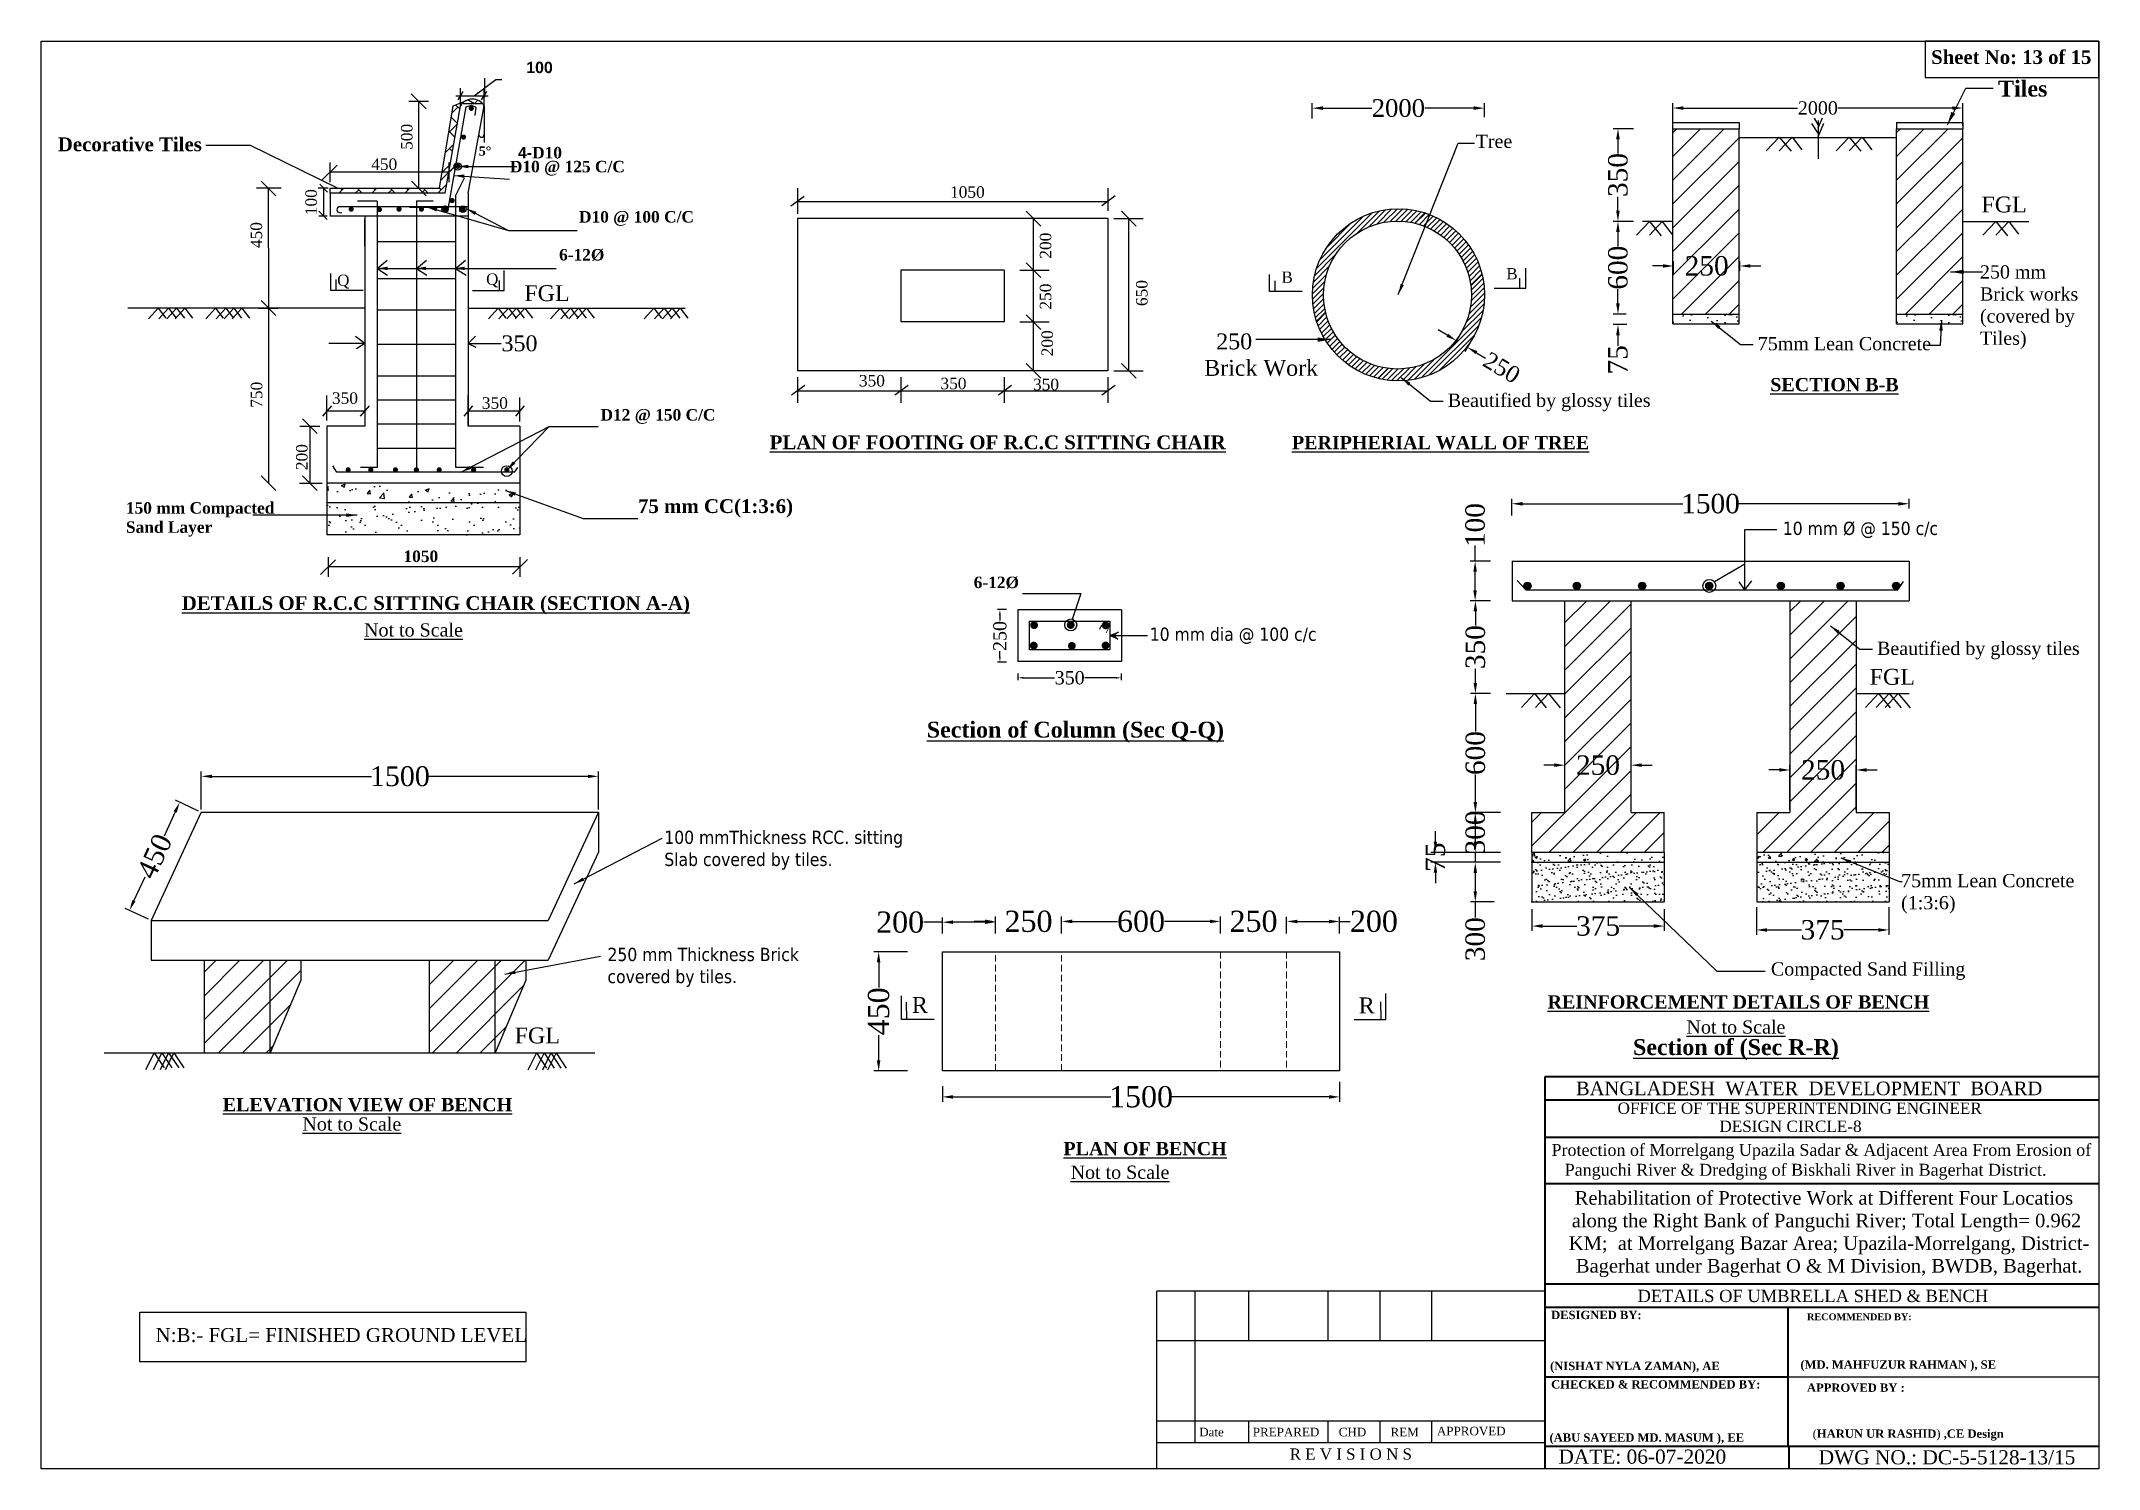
# Model space of a CAD drawing. Header units: metres. Extents: x -2434 to 11656, y -15288 to 8109.
# Drawn here: x 3972.9 to 4128.3, y -11728.8 to -11621 of the extents above; entities that cross this region are included whole.
import ezdxf
from ezdxf.enums import TextEntityAlignment as Align

# ---------------------------------------------------------------- set-up
doc = ezdxf.new("R2010")
doc.units = ezdxf.units.M
doc.linetypes.add('DASHED', pattern=[0.75, 0.5, -0.25])
doc.layers.add('LINE', color=7, linetype='Continuous')
doc.layers.add('sheet', color=1, linetype='Continuous', lineweight=15)
doc.styles.add('dim', font='isocp.shx')
doc.styles.add('Kazi_T_H', font='timesbd.ttf')
doc.styles.get("Standard").update_dxf_attribs({"font": 'times.ttf'})
doc.dimstyles.new('Copy of STANDARD', dxfattribs={"dimtxt": 0.5, "dimasz": 0.4075, "dimexe": 0.364, "dimexo": 0.219, "dimgap": 0.09, "dimtad": 0, "dimdec": 0, "dimlfac": 1000, "dimzin": 0, "dimdsep": 46, "dimtxsty": 'Standard', "dimcen": 0.09, "dimclre": 256, "dimadec": 0, "dimazin": 0, "dimtfac": 1, "dimtdec": 0, "dimtofl": 0, "dimtmove": 0, "dimatfit": 3, "dimfxl": 1, "dimtolj": 1, "dimtzin": 0, "dimlwd": -1, "dimarcsym": 0})
doc.dimstyles.new('My style', dxfattribs={"dimtxt": 0.5, "dimasz": 0.4, "dimexe": 0.18, "dimexo": 0.0625, "dimgap": 0.09, "dimtad": 0, "dimdec": 0, "dimlfac": 1000, "dimzin": 0, "dimdsep": 46, "dimtxsty": 'Standard', "dimcen": 0.09, "dimadec": 0, "dimazin": 0, "dimtfac": 1, "dimtdec": 0, "dimtofl": 0, "dimtmove": 0, "dimatfit": 3, "dimfxl": 1, "dimtolj": 1, "dimtzin": 0, "dimarcsym": 0})
doc.dimstyles.get("Standard").update_dxf_attribs({"dimtxt": 0.5, "dimasz": 0.4075, "dimexe": 0.364, "dimexo": 0.219, "dimgap": 0.09, "dimtad": 0, "dimdec": 0, "dimlfac": 1000, "dimzin": 0, "dimdsep": 46, "dimtxsty": 'Standard', "dimcen": 0.09, "dimadec": 0, "dimazin": 0, "dimtfac": 1, "dimtdec": 0, "dimtofl": 0, "dimtmove": 0, "dimatfit": 3, "dimfxl": 1, "dimtolj": 1, "dimtzin": 0, "dimarcsym": 0})
doc.dimstyles.new('STANDARD$0', dxfattribs={"dimscale": 0, "dimtxt": 8, "dimasz": 8, "dimexe": 4, "dimexo": 0, "dimgap": 2, "dimtad": 1, "dimdec": 0, "dimzin": 0, "dimdsep": 46, "dimtxsty": 'dim', "dimblk": 'DOTSMALL', "dimcen": 1, "dimclrd": 6, "dimclre": 6, "dimclrt": 256, "dimadec": 0, "dimazin": 0, "dimtfac": 1, "dimtdec": 0, "dimtix": 1, "dimtofl": 0, "dimtmove": 1, "dimatfit": 3, "dimldrblk": 'DOTSMALL', "dimfxl": 6, "dimtolj": 1, "dimtzin": 0, "dimarcsym": 0})
pattern_1 = [(45, (1648.5733, -11503.4721), (-0.8980256, 0.8980256), [])]
pattern_2 = [(45, (1665.4779, -11503.4721), (-0.8980256, 0.8980256), [])]

msp = doc.modelspace()

# ---------------------------------------------------------------- texts
at = {"color": 7, "lineweight": 30, "ltscale": 0.18, "insert": (4115.627321, -11621.655645), "char_height": 1.03765426, "width": 37.27220398, "attachment_point": 1}
msp.add_mtext('{\\fTimes New Roman|b1|i0|c0|p18;Sheet No: 13 of 15}', dxfattribs=at)
at = {"color": 0, "linetype": 'ByBlock', "lineweight": 30, "ltscale": 0.5, "insert": (3981.498212, -11718.173796), "char_height": 1.04780933, "width": 46.00178369, "attachment_point": 1}
msp.add_mtext('N:B:- FGL= FINISHED GROUND LEVEL\\P ', dxfattribs=at)
at = {"layer": 'LINE', "color": 0, "linetype": 'ByBlock', "lineweight": 40, "ltscale": 0.5}
for s, height, p in [('BANGLADESH  WATER  DEVELOPMENT  BOARD', 1.02638263, (4106.408415, -11700.58261)), ('OFFICE OF THE SUPERINTENDING ENGINEER', 0.85606931, (4105.695951, -11701.996231)), ('DESIGN CIRCLE-8', 0.85606931, (4105.003292, -11703.358995)), ('DETAILS OF UMBRELLA SHED & BENCH', 0.92455485, (4106.690826, -11716.207612))]:
    msp.add_text(s, height=height, dxfattribs=at).set_placement(p, align=Align.CENTER)
at = {"layer": 'LINE', "color": 0, "linetype": 'ByBlock', "lineweight": 40, "ltscale": 0.5, "style": 'Kazi_T_H'}
for s, height, p in [('DESIGNED BY:', 0.62890946, (4086.918562, -11717.496608)), ('RECOMMENDED BY:', 0.51083171, (4106.249806, -11717.57888)), ('(NISHAT NYLA ZAMAN), AE', 0.62890946, (4086.838038, -11721.349832)), ('(MD. MAHFUZUR RAHMAN ), SE', 0.62890946, (4105.7541, -11721.241821)), ('CHECKED & RECOMMENDED BY:', 0.62890946, (4086.918562, -11722.73752)), ('APPROVED BY :', 0.62890946, (4106.242277, -11722.988707)), ('(ABU SAYEED MD. MASUM ), EE', 0.62890946, (4086.798033, -11726.755288))]:
    msp.add_text(s, height=height, dxfattribs=at).set_placement(p)
at = {"layer": 'LINE', "lineweight": -2, "ltscale": 0.5}
for s, p in [('Date', (4060.332001, -11726.354281)), ('PREPARED', (4064.383172, -11726.354281)), ('CHD', (4070.874348, -11726.354281)), ('REM', (4074.785097, -11726.354281)), ('APPROVED', (4078.289918, -11726.276566))]:
    msp.add_text(s, height=0.6508554, dxfattribs=at).set_placement(p)
msp.add_text('R E V I S I O N S', height=0.84691938, dxfattribs=at).set_placement((4071.787968, -11728.112802), align=Align.CENTER)
at = {"layer": 'LINE', "color": 0, "linetype": 'ByBlock', "lineweight": 40, "ltscale": 0.5}
for s, p in [('DATE: 06-07-2020', (4087.471949, -11728.418572)), ('DWG NO.: DC-5-5128-13/15', (4107.130434, -11728.46504))]:
    msp.add_text(s, height=1.06735992, dxfattribs=at).set_placement(p)
for s, insert, char_height, width, attachment_point in [('                       Protection of Morrelgang Upazila Sadar & Adjacent Area From Erosion of      \\P                Panguchi River & Dredging of Biskhali River in Bagerhat District.', (4103.425035, -11704.26725), 0.9, 50.00693152, 2), ('       Rehabilitation of Protective Work at Different Four Locatios   \\P        along the Right Bank of Panguchi River; Total Length= 0.962  \\P         KM;  at Morrelgang Bazar Area; Upazila-Morrelgang, District- \\P         Bagerhat under Bagerhat O & M Division, BWDB, Bagerhat.', (4106.172739, -11714.321713), 1.02583774, 41.82207794, 8)]:
    msp.add_mtext(s, dxfattribs=dict(at, insert=insert, char_height=char_height, width=width, attachment_point=attachment_point))
at = {"layer": 'LINE', "color": 0, "linetype": 'ByBlock', "lineweight": 40, "ltscale": 0.5, "insert": (4113.896684, -11725.833488), "char_height": 0.628909464, "width": 20.07079786, "attachment_point": 2, "style": 'Kazi_T_H'}
msp.add_mtext('{\\fTimes New Roman|b0|i0|c0|p18;\\C7;(\\fTimes New Roman|b1|i0|c0|p18;HARUN UR RASHID\\fTimes New Roman|b0|i0|c0|p18;) },CE Design', dxfattribs=at)
at = {"layer": 'sheet', "color": 0, "lineweight": -3}
for s, insert, char_height, width, attachment_point in [('{\\fTimes New Roman|b1|i0|c0|p18;  \\H0.8x; \\fArial|b1|i0|c0|p34;\\H0.6191x;100\\fTimes New Roman|b1|i0|c0|p18;\\H1.01x; }', (4007.661834, -11622.524803), 1.7364375, 40.81192098, 1), ('{\\fTimes New Roman|b1|i0|c0|p18;   Tiles }', (4119.323379, -11623.954444), 1.2, 40.81192098, 1), ('{\\fTimes New Roman|b1|i0|c0|p18;Decorative Tiles}', (3974.109647, -11628.242166), 1.0418625, 18.46623526, 1), ('{\\fTahoma|b0|i0|c0|p34;\\P\\fTimes New Roman|b0|i0|c0|p18;\\H0.324x;Tree}', (4081.218749, -11622.887365), 3.08688975, 11389.33697344, 1), ('450', (3997.784096, -11629.830593), 0.8682188, 6.48674799, 1), ('{\\fTimes New Roman|b1|i0|c0|p18;5%%D}', (4005.911856, -11628.920682), 0.694575, 1.28932638, 1), ('{\\fTimes New Roman|b1|i0|c0|p18;  \\H0.8x; \\H0.625x;D10 @ 125 C/C}', (4006.423982, -11630.009895), 1.7364375, 40.81192098, 1), ('{\\fTimes New Roman|b1|i0|c0|p18;  \\H0.8x; \\fArial|b1|i0|c0|p34;\\H0.6191x;4-\\fTimes New Roman|b1|i0|c0|p18;\\H1.01x;D10 }', (4007.034173, -11628.959912), 1.7364375, 40.81192098, 1), ('1050', (4041.509139, -11631.931296), 0.8682188, 3.40406156, 1), ('{\\fTimes New Roman|b1|i0|c0|p18;   \\H0.5x;D10 @ 100 C/C}', (4011.511596, -11633.804786), 1.7364375, 40.81192098, 1), ('{\\fTimes New Roman|b1|i0|c0|p18;  \\H0.6x; \\H0.8333x;6-12%%C}', (4010.2723, -11636.669817), 1.7364375, 42.05511038, 1), ('{\\fTahoma|b0|i0|c0|p34;\\P\\fTimes New Roman|b0|i0|c0|p18;\\H0.324x;250 mm\\PBrick works\\P(covered by\\PTiles)\\P }', (4119.313986, -11632.754198), 3.08688975, 11389.33697344, 1), ('Q', (3995.211484, -11638.604294), 0.85, 0.69314248, 1), ('Q', (4006.464708, -11638.517374), 0.85, 0.69314248, 1), ('B', (4066.553187, -11638.370975), 0.85, 0.69314248, 1), ('B', (4083.531877, -11638.111683), 0.85, 0.69314248, 1), ('  250\\PBrick Work', (4060.710716, -11643.047837), 1.2, 40.81192098, 1), ('{\\fTahoma|b0|i0|c0|p34;\\P\\fTimes New Roman|b0|i0|c0|p18;\\H0.324x;75mm Lean Concrete}', (4102.530559, -11638.171991), 3.08688975, 11389.33697344, 1), ('350', (4034.627313, -11646.183284), 0.8682188, 3.40406156, 1), ('350', (4040.785832, -11646.393119), 0.8682188, 3.40406156, 1), ('350', (4047.779127, -11646.468159), 0.8682188, 3.40406156, 1), ('{\\fTahoma|b0|i0|c0|p34;\\P\\fTimes New Roman|b1|i0|c0|p18;\\H0.324x;\\LSECTION B-B}', (4103.475823, -11641.265824), 3.08688975, 11389.33697344, 1), ('350', (3994.818139, -11647.497325), 0.8682188, 3.40406156, 1), ('350', (4006.141806, -11647.866153), 0.8682188, 3.40406156, 1), ('{\\fTimes New Roman|b1|i0|c0|p18;   \\H0.5x;D12 @ 150 C/C}', (4013.137958, -11648.761298), 1.7364375, 40.81192098, 1), ('{\\fTahoma|b0|i0|c0|p34;\\P\\fTimes New Roman|b0|i0|c0|p18;\\H0.324x;Beautified by glossy tiles}', (4079.116683, -11642.448502), 3.08688975, 11389.33697344, 1), ('{\\fTimes New Roman|b1|i0|c0|p18;\\LPLAN OF FOOTING OF R.C.C SITTING CHAIR}', (4027.887952, -11650.750724), 1.0418625, 46.02680564, 1), ('{\\fTahoma|b0|i0|c0|p34;\\P\\fTimes New Roman|b1|i0|c0|p18;\\H0.324x;\\LPERIPHERIAL WALL OF TREE}', (4067.340183, -11645.645893), 3.08688975, 11389.33697344, 1), ('{\\fTimes New Roman|b1|i0|c0|p18;150 mm Compacted \\PSand Layer}', (3979.255894, -11655.791535), 0.86821875, 48.89902341, 1), ('{\\fTimes New Roman|b1|i0|c0|p18;  \\H0.6x; 75 mm CC(1:3:6)\\H1.667x; }', (4016.23614, -11655.567938), 1.7364375, 40.81192098, 1), ('{\\fTahoma|b0|i0|c0|p34;10 mm %%C @ 150 c/c}', (4104.419325, -11657.267136), 1, 41.69521245, 1), ('{\\fTimes New Roman|b1|i0|c0|p18;1050}', (4000.222248, -11659.446176), 0.86821875, 6.48674799, 1), ('{\\fTimes New Roman|b1|i0|c0|p18;\\LDETAILS OF R.C.C SITTING CHAIR (SECTION A-A)}', (4002.6662, -11662.893192), 1.0418625, 41.10701382, 2), ('{\\fTimes New Roman|b1|i0|c0|p18;   \\H0.5x;6-12%%C}', (4041.331952, -11661.414615), 1.7364375, 40.81192098, 1), ('{\\fTahoma|b0|i0|c0|p34;\\P\\fTimes New Roman|b0|i0|c0|p18;\\H0.4319x;               \\LNot to Scale}', (3991.582984, -11661.082172), 2.31516731, 8542.00273008, 1), ('{\\fTahoma|b0|i0|c0|p34;10 mm dia @ 100 c/c}', (4056.59843, -11665.263259), 1, 41.69521245, 1), ('{\\fTahoma|b0|i0|c0|p34;\\P\\fTimes New Roman|b0|i0|c0|p18;\\H0.324x;Beautified by glossy tiles}', (4111.538813, -11661.185359), 3.08688975, 11389.33697344, 1), ('{\\fTimes New Roman|b1|i0|c0|p18;\\LSection of Column (Sec Q-Q)}', (4039.754459, -11672.372332), 1.2, 8542.00273008, 1), ('{\\fTahoma|b0|i0|c0|p34;100 mmThickness RCC. sitting\\PSlab covered by tiles.}', (4019.924393, -11680.603979), 1, 41.69521245, 1), ('{\\fTahoma|b0|i0|c0|p34;\\P\\fTimes New Roman|b0|i0|c0|p18;\\H0.324x;75mm Lean Concrete \\P(1:3:6)}', (4113.357718, -11678.729009), 3.08688975, 11389.33697344, 1), ('{\\fTahoma|b0|i0|c0|p34;250 mm Thickness Brick \\Pcovered by tiles.}', (4015.633223, -11689.452298), 1, 41.69521245, 1), ('{\\fTahoma|b0|i0|c0|p34;\\P\\fTimes New Roman|b0|i0|c0|p18;\\H0.324x;Compacted Sand Filling}', (4103.522681, -11685.401254), 3.08688975, 11389.33697344, 1), ('R', (4038.626471, -11693.166809), 1.2, 0.69314248, 1), ('R', (4072.384065, -11693.201868), 1.2, 0.69314248, 1), ('{\\fTahoma|b0|i0|c0|p34;\\P\\fTimes New Roman|b1|i0|c0|p18;\\H0.324x;\\LREINFORCEMENT DETAILS OF BENCH}', (4086.648844, -11687.894751), 3.08688975, 11389.33697344, 1), ('{\\fTahoma|b0|i0|c0|p34;\\P\\fTimes New Roman|b0|i0|c0|p18;\\H0.4319x;               \\LNot to Scale}', (4091.484317, -11691.075395), 2.31516731, 8542.00273008, 1), ('{\\fTimes New Roman|b1|i0|c0|p18;\\LSection of (Sec R-R)}', (4093.104402, -11696.349312), 1.2, 8542.00273008, 1), ('{\\fTahoma|b0|i0|c0|p34;\\P\\fTimes New Roman|b1|i0|c0|p18;\\H0.324x;\\LELEVATION VIEW OF BENCH}', (3986.570408, -11695.649806), 3.08688975, 11389.33697344, 1), ('{\\fTahoma|b0|i0|c0|p34;\\P\\fTimes New Roman|b0|i0|c0|p18;\\H0.4319x;               \\LNot to Scale}', (3986.924812, -11698.401251), 2.31516731, 8542.00273008, 1), ('{\\fTahoma|b0|i0|c0|p34;\\P\\fTimes New Roman|b1|i0|c0|p18;\\H0.324x;\\LPLAN OF BENCH}', (4050.077349, -11698.973238), 3.08688975, 11389.33697344, 1), ('{\\fTahoma|b0|i0|c0|p34;\\P\\fTimes New Roman|b0|i0|c0|p18;\\H0.4319x;               \\LNot to Scale}', (4044.95509, -11702.04242), 2.31516731, 8542.00273008, 1)]:
    msp.add_mtext(s, dxfattribs=dict(at, insert=insert, char_height=char_height, width=width, attachment_point=attachment_point))
at = {"layer": 'sheet', "color": 0, "lineweight": -3, "char_height": 0.8682188, "attachment_point": 1, "rotation": 90}
for s, insert, width in [('500', (4000.034423, -11629.182118), 6.48674799), ('100', (3992.808601, -11634.116226), 3.40406156), ('450', (3988.672396, -11636.602006), 3.40406156), ('200', (4048.292684, -11637.401617), 3.40406156), ('250', (4048.292684, -11641.247592), 3.40406156), ('650', (4055.560782, -11640.979745), 3.40406156), ('200', (4048.420986, -11644.773115), 3.40406156), ('750', (3988.690087, -11648.66255), 3.40406156), ('200', (3992.107116, -11653.371385), 3.40406156)]:
    msp.add_mtext(s, dxfattribs=dict(at, insert=insert, width=width))
at = {"layer": 'sheet', "color": 0, "lineweight": -3, "char_height": 1.2, "attachment_point": 1}
for s, insert in [('\\PFGL ', (4119.426016, -11630.706143)), ('FGL ', (4009.352812, -11639.402924)), ('350', (4007.630357, -11643.193619)), ('FGL ', (4110.980112, -11668.382259)), ('FGL', (4008.62282, -11695.471001))]:
    msp.add_mtext(s, dxfattribs=dict(at, insert=insert))

# ---------------------------------------------------------------- blocks, each defined once
blk = doc.blocks.new('*D379')
at = {"layer": 'Defpoints', "color": 0, "lineweight": -3}
for p in [(3983.32, -11678.46), (3984.95, -11679.22), (3981.16, -11687.38)]:
    blk.add_point(p, dxfattribs=at)
at = {"layer": 'sheet', "color": 0, "lineweight": -2}
for p, q in [((3984.75, -11679.13), (3982.99, -11678.31)), ((3982.98, -11679.19), (3982.14, -11681.01)), ((3979.86, -11685.9), (3980.71, -11684.08)), ((3980.96, -11687.29), (3979.2, -11686.47))]:
    blk.add_line(p, q, dxfattribs=at)
at = {"layer": 'sheet', "color": 0, "lineweight": -3}
for points in [[(3982.86, -11679.13), (3983.1, -11679.24), (3983.32, -11678.46)], [(3979.74, -11685.84), (3979.98, -11685.95), (3979.53, -11686.62)]]:
    blk.add_solid(points, dxfattribs=at)
at = {"layer": 'sheet', "color": 0, "lineweight": -3, "insert": (3981.42, -11682.54), "char_height": 0.5, "attachment_point": 5, "rotation": 65.0807}
blk.add_mtext('\\A1;{\\H3x;450}', dxfattribs=at)
blk = doc.blocks.new('*D380')
at = {"layer": 'Defpoints', "color": 0, "lineweight": -3}
for p in [(4036.12, -11689.75), (4038.53, -11689.75), (4038.53, -11698.75)]:
    blk.add_point(p, dxfattribs=at)
at = {"layer": 'sheet', "color": 0, "lineweight": -2}
for p, q in [((4038.31, -11689.75), (4035.75, -11689.75)), ((4036.12, -11690.55), (4036.12, -11692.45)), ((4036.12, -11697.95), (4036.12, -11696.05)), ((4038.31, -11698.75), (4035.75, -11698.75))]:
    blk.add_line(p, q, dxfattribs=at)
at = {"layer": 'sheet', "color": 0, "lineweight": -3}
for points in [[(4035.98, -11690.55), (4036.25, -11690.55), (4036.12, -11689.75)], [(4035.98, -11697.95), (4036.25, -11697.95), (4036.12, -11698.75)]]:
    blk.add_solid(points, dxfattribs=at)
at = {"layer": 'sheet', "color": 0, "lineweight": -3, "insert": (4036.12, -11694.25), "char_height": 0.4, "attachment_point": 5, "rotation": 90}
blk.add_mtext('\\A1;{\\H4x;450}', dxfattribs=at)
blk = doc.blocks.new('*D381')
at = {"layer": 'Defpoints', "color": 0, "lineweight": -3}
for p in [(4040.94, -11699.68), (4070.94, -11699.36), (4070.94, -11700.71)]:
    blk.add_point(p, dxfattribs=at)
at = {"layer": 'sheet', "color": 0, "lineweight": -2}
for p, q in [((4040.94, -11699.9), (4040.94, -11701.08)), ((4070.94, -11699.58), (4070.94, -11701.08)), ((4041.74, -11700.71), (4053.67, -11700.71)), ((4070.14, -11700.71), (4058.21, -11700.71))]:
    blk.add_line(p, q, dxfattribs=at)
at = {"layer": 'sheet', "color": 0, "lineweight": -3}
for points in [[(4041.74, -11700.58), (4041.74, -11700.85), (4040.94, -11700.71)], [(4070.14, -11700.58), (4070.14, -11700.85), (4070.94, -11700.71)]]:
    blk.add_solid(points, dxfattribs=at)
at = {"layer": 'sheet', "color": 0, "lineweight": -3, "insert": (4055.94, -11700.71), "char_height": 0.4, "attachment_point": 5}
blk.add_mtext('\\A1;{\\H4x;1500}', dxfattribs=at)
blk = doc.blocks.new('*D382')
at = {"layer": 'Defpoints', "color": 0, "lineweight": -3}
for p in [(4082.56, -11660.24), (4081.18, -11663.24), (4082.56, -11663.24)]:
    blk.add_point(p, dxfattribs=at)
at = {"layer": 'sheet', "color": 0, "lineweight": -2}
for p, q in [((4081.18, -11660.24), (4081.18, -11659.07)), ((4082.35, -11660.24), (4080.81, -11660.24)), ((4081.18, -11662.44), (4081.18, -11661.04)), ((4082.35, -11663.24), (4080.81, -11663.24))]:
    blk.add_line(p, q, dxfattribs=at)
at = {"layer": 'sheet', "color": 0, "lineweight": -3}
for points in [[(4081.04, -11661.04), (4081.31, -11661.04), (4081.18, -11660.24)], [(4081.04, -11662.44), (4081.31, -11662.44), (4081.18, -11663.24)]]:
    blk.add_solid(points, dxfattribs=at)
at = {"layer": 'sheet', "color": 0, "lineweight": -3, "insert": (4081.18, -11657.52), "char_height": 0.4, "attachment_point": 5, "rotation": 90}
blk.add_mtext('\\A1;{\\H3.667x;100}', dxfattribs=at)
blk = doc.blocks.new('*D383')
at = {"layer": 'Defpoints', "color": 0, "lineweight": -3}
for p in [(4082.57, -11663.24), (4081.2, -11670.24), (4082.57, -11670.24)]:
    blk.add_point(p, dxfattribs=at)
at = {"layer": 'sheet', "color": 0, "lineweight": -2}
for p, q in [((4082.35, -11663.24), (4080.83, -11663.24)), ((4081.2, -11664.04), (4081.2, -11665.1)), ((4081.2, -11669.44), (4081.2, -11668.37)), ((4082.35, -11670.24), (4080.83, -11670.24))]:
    blk.add_line(p, q, dxfattribs=at)
at = {"layer": 'sheet', "color": 0, "lineweight": -3}
for points in [[(4081.06, -11664.04), (4081.33, -11664.04), (4081.2, -11663.24)], [(4081.06, -11669.44), (4081.33, -11669.44), (4081.2, -11670.24)]]:
    blk.add_solid(points, dxfattribs=at)
at = {"layer": 'sheet', "color": 0, "lineweight": -3, "insert": (4081.2, -11666.74), "char_height": 0.4, "attachment_point": 5, "rotation": 90}
blk.add_mtext('\\A1;{\\H3.667x;350}', dxfattribs=at)
blk = doc.blocks.new('*D384')
at = {"layer": 'Defpoints', "color": 0, "lineweight": -3}
for p in [(4082.57, -11670.24), (4081.2, -11679.24), (4083.32, -11679.24)]:
    blk.add_point(p, dxfattribs=at)
at = {"layer": 'sheet', "color": 0, "lineweight": -2}
for p, q in [((4082.35, -11670.24), (4080.83, -11670.24)), ((4081.2, -11671.04), (4081.2, -11673.11)), ((4081.2, -11678.44), (4081.2, -11676.37)), ((4083.1, -11679.24), (4080.83, -11679.24))]:
    blk.add_line(p, q, dxfattribs=at)
at = {"layer": 'sheet', "color": 0, "lineweight": -3}
for points in [[(4081.06, -11671.04), (4081.33, -11671.04), (4081.2, -11670.24)], [(4081.06, -11678.44), (4081.33, -11678.44), (4081.2, -11679.24)]]:
    blk.add_solid(points, dxfattribs=at)
at = {"layer": 'sheet', "color": 0, "lineweight": -3, "insert": (4081.2, -11674.74), "char_height": 0.4, "attachment_point": 5, "rotation": 90}
blk.add_mtext('\\A1;{\\H3.667x;600}', dxfattribs=at)
blk = doc.blocks.new('*D385')
at = {"layer": 'Defpoints', "color": 0, "lineweight": -3}
for p in [(4083.32, -11679.24), (4081.19, -11682.24), (4083.32, -11682.24)]:
    blk.add_point(p, dxfattribs=at)
at = {"layer": 'sheet', "color": 0, "lineweight": -2}
for p, q in [((4083.1, -11679.24), (4080.83, -11679.24)), ((4081.19, -11680.04), (4081.19, -11681.44)), ((4083.1, -11682.24), (4080.83, -11682.24))]:
    blk.add_line(p, q, dxfattribs=at)
at = {"layer": 'sheet', "color": 0, "lineweight": -3}
for points in [[(4081.06, -11680.04), (4081.32, -11680.04), (4081.19, -11679.24)], [(4081.06, -11681.44), (4081.32, -11681.44), (4081.19, -11682.24)]]:
    blk.add_solid(points, dxfattribs=at)
at = {"layer": 'sheet', "color": 0, "lineweight": -3, "insert": (4081.19, -11680.74), "char_height": 0.4, "attachment_point": 5, "rotation": 90}
blk.add_mtext('\\A1;{\\H3.667x;300}', dxfattribs=at)
blk = doc.blocks.new('*D386')
at = {"layer": 'Defpoints', "color": 0, "lineweight": -3}
for p in [(4083.96, -11655.91), (4113.96, -11656.48), (4083.96, -11657.01)]:
    blk.add_point(p, dxfattribs=at)
at = {"layer": 'sheet', "color": 0, "lineweight": -2}
for p, q in [((4083.96, -11656.79), (4083.96, -11655.55)), ((4084.76, -11655.91), (4096.87, -11655.91)), ((4113.16, -11655.91), (4101.05, -11655.91)), ((4113.96, -11656.26), (4113.96, -11655.55))]:
    blk.add_line(p, q, dxfattribs=at)
at = {"layer": 'sheet', "color": 0, "lineweight": -3}
for points in [[(4084.76, -11655.78), (4084.76, -11656.05), (4083.96, -11655.91)], [(4113.16, -11655.78), (4113.16, -11656.05), (4113.96, -11655.91)]]:
    blk.add_solid(points, dxfattribs=at)
at = {"layer": 'sheet', "color": 0, "lineweight": -3, "insert": (4098.96, -11655.91), "char_height": 0.4, "attachment_point": 5}
blk.add_mtext('\\A1;{\\H3.667x;1500}', dxfattribs=at)
blk = doc.blocks.new('*D387')
at = {"layer": 'Defpoints', "color": 0, "lineweight": -3}
for p in [(4085.47, -11686.32), (4095.47, -11686.32), (4095.47, -11687.81)]:
    blk.add_point(p, dxfattribs=at)
at = {"layer": 'sheet', "color": 0, "lineweight": -2}
for p, q in [((4085.47, -11686.54), (4085.47, -11688.17)), ((4095.47, -11686.54), (4095.47, -11688.17)), ((4086.27, -11687.81), (4088.87, -11687.81)), ((4094.67, -11687.81), (4092.07, -11687.81))]:
    blk.add_line(p, q, dxfattribs=at)
at = {"layer": 'sheet', "color": 0, "lineweight": -3}
for points in [[(4086.27, -11687.67), (4086.27, -11687.94), (4085.47, -11687.81)], [(4094.67, -11687.67), (4094.67, -11687.94), (4095.47, -11687.81)]]:
    blk.add_solid(points, dxfattribs=at)
at = {"layer": 'sheet', "color": 0, "lineweight": -3, "insert": (4090.47, -11687.81), "char_height": 0.4, "attachment_point": 5}
blk.add_mtext('\\A1;{\\H3.667x;375}', dxfattribs=at)
blk = doc.blocks.new('*D388')
at = {"layer": 'Defpoints', "color": 0, "lineweight": -3}
for p in [(4102.43, -11686.16), (4112.43, -11686.16), (4112.43, -11688.1)]:
    blk.add_point(p, dxfattribs=at)
at = {"layer": 'sheet', "color": 0, "lineweight": -2}
for p, q in [((4102.43, -11686.38), (4102.43, -11688.47)), ((4112.43, -11686.38), (4112.43, -11688.47)), ((4103.23, -11688.1), (4105.83, -11688.1)), ((4111.63, -11688.1), (4109.03, -11688.1))]:
    blk.add_line(p, q, dxfattribs=at)
at = {"layer": 'sheet', "color": 0, "lineweight": -3}
for points in [[(4103.23, -11687.97), (4103.23, -11688.24), (4102.43, -11688.1)], [(4111.63, -11687.97), (4111.63, -11688.24), (4112.43, -11688.1)]]:
    blk.add_solid(points, dxfattribs=at)
at = {"layer": 'sheet', "color": 0, "lineweight": -3, "insert": (4107.43, -11688.1), "char_height": 0.4, "attachment_point": 5}
blk.add_mtext('\\A1;{\\H3.667x;375}', dxfattribs=at)
blk = doc.blocks.new('*D389')
at = {"layer": 'Defpoints', "color": 0, "lineweight": -3}
for p in [(4044.94, -11687.52), (4040.94, -11688.6), (4044.94, -11688.6)]:
    blk.add_point(p, dxfattribs=at)
at = {"layer": 'sheet', "color": 0, "lineweight": -2}
for p, q in [((4040.94, -11687.52), (4039.53, -11687.52)), ((4040.94, -11688.38), (4040.94, -11687.15)), ((4044.14, -11687.52), (4041.74, -11687.52)), ((4044.94, -11688.38), (4044.94, -11687.15))]:
    blk.add_line(p, q, dxfattribs=at)
at = {"layer": 'sheet', "color": 0, "lineweight": -3}
for points in [[(4041.74, -11687.38), (4041.74, -11687.65), (4040.94, -11687.52)], [(4044.14, -11687.38), (4044.14, -11687.65), (4044.94, -11687.52)]]:
    blk.add_solid(points, dxfattribs=at)
at = {"layer": 'sheet', "color": 0, "lineweight": -3, "insert": (4037.74, -11687.52), "char_height": 0.4, "attachment_point": 5}
blk.add_mtext('\\A1;{\\H4x;200}', dxfattribs=at)
blk = doc.blocks.new('*D390')
at = {"layer": 'Defpoints', "color": 0, "lineweight": -3}
for p in [(4049.94, -11687.46), (4044.94, -11688.6), (4049.94, -11688.6)]:
    blk.add_point(p, dxfattribs=at)
at = {"layer": 'sheet', "color": 0, "lineweight": -2}
for p, q in [((4044.14, -11687.46), (4043.34, -11687.46)), ((4044.94, -11688.38), (4044.94, -11687.09)), ((4049.94, -11688.38), (4049.94, -11687.09)), ((4050.74, -11687.46), (4051.54, -11687.46))]:
    blk.add_line(p, q, dxfattribs=at)
at = {"layer": 'sheet', "color": 0, "lineweight": -3}
for points in [[(4044.14, -11687.32), (4044.14, -11687.59), (4044.94, -11687.46)], [(4050.74, -11687.32), (4050.74, -11687.59), (4049.94, -11687.46)]]:
    blk.add_solid(points, dxfattribs=at)
at = {"layer": 'sheet', "color": 0, "lineweight": -3, "insert": (4047.44, -11687.46), "char_height": 0.4, "attachment_point": 5}
blk.add_mtext('\\A1;{\\H4x;250}', dxfattribs=at)
blk = doc.blocks.new('*D391')
at = {"layer": 'Defpoints', "color": 0, "lineweight": -3}
for p in [(4061.94, -11687.46), (4049.94, -11688.6), (4061.94, -11688.6)]:
    blk.add_point(p, dxfattribs=at)
at = {"layer": 'sheet', "color": 0, "lineweight": -2}
for p, q in [((4049.94, -11688.38), (4049.94, -11687.09)), ((4050.74, -11687.46), (4054.17, -11687.46)), ((4061.14, -11687.46), (4057.71, -11687.46)), ((4061.94, -11688.38), (4061.94, -11687.09))]:
    blk.add_line(p, q, dxfattribs=at)
at = {"layer": 'sheet', "color": 0, "lineweight": -3}
for points in [[(4050.74, -11687.33), (4050.74, -11687.59), (4049.94, -11687.46)], [(4061.14, -11687.33), (4061.14, -11687.59), (4061.94, -11687.46)]]:
    blk.add_solid(points, dxfattribs=at)
at = {"layer": 'sheet', "color": 0, "lineweight": -3, "insert": (4055.94, -11687.46), "char_height": 0.4, "attachment_point": 5}
blk.add_mtext('\\A1;{\\H4x;600}', dxfattribs=at)
blk = doc.blocks.new('*D392')
at = {"layer": 'Defpoints', "color": 0, "lineweight": -3}
for p in [(4066.94, -11687.46), (4061.94, -11688.6), (4066.94, -11688.6)]:
    blk.add_point(p, dxfattribs=at)
at = {"layer": 'sheet', "color": 0, "lineweight": -2}
for p, q in [((4061.14, -11687.46), (4060.34, -11687.46)), ((4061.94, -11688.38), (4061.94, -11687.1)), ((4066.94, -11688.38), (4066.94, -11687.1)), ((4067.74, -11687.46), (4068.54, -11687.46))]:
    blk.add_line(p, q, dxfattribs=at)
at = {"layer": 'sheet', "color": 0, "lineweight": -3}
for points in [[(4061.14, -11687.33), (4061.14, -11687.59), (4061.94, -11687.46)], [(4067.74, -11687.33), (4067.74, -11687.59), (4066.94, -11687.46)]]:
    blk.add_solid(points, dxfattribs=at)
at = {"layer": 'sheet', "color": 0, "lineweight": -3, "insert": (4064.44, -11687.46), "char_height": 0.4, "attachment_point": 5}
blk.add_mtext('\\A1;{\\H4x;250}', dxfattribs=at)
blk = doc.blocks.new('*D393')
at = {"layer": 'Defpoints', "color": 0, "lineweight": -3}
for p in [(4070.94, -11687.46), (4066.94, -11688.6), (4070.94, -11688.6)]:
    blk.add_point(p, dxfattribs=at)
at = {"layer": 'sheet', "color": 0, "lineweight": -2}
for p, q in [((4066.94, -11688.38), (4066.94, -11687.1)), ((4067.74, -11687.46), (4070.14, -11687.46)), ((4070.94, -11688.38), (4070.94, -11687.1)), ((4070.94, -11687.46), (4071.74, -11687.46))]:
    blk.add_line(p, q, dxfattribs=at)
at = {"layer": 'sheet', "color": 0, "lineweight": -3}
for points in [[(4067.74, -11687.33), (4067.74, -11687.6), (4066.94, -11687.46)], [(4070.14, -11687.33), (4070.14, -11687.6), (4070.94, -11687.46)]]:
    blk.add_solid(points, dxfattribs=at)
at = {"layer": 'sheet', "color": 0, "lineweight": -3, "insert": (4073.53, -11687.46), "char_height": 0.4, "attachment_point": 5}
blk.add_mtext('\\A1;{\\H4x;200}', dxfattribs=at)
blk = doc.blocks.new('*D394')
at = {"layer": 'Defpoints', "color": 0, "lineweight": -3}
for p in [(4092.96, -11675.66), (4087.96, -11679.24), (4092.96, -11679.24)]:
    blk.add_point(p, dxfattribs=at)
at = {"layer": 'sheet', "color": 0, "lineweight": -2}
for p, q in [((4087.96, -11679.02), (4087.96, -11675.29)), ((4092.96, -11679.02), (4092.96, -11675.29)), ((4087.16, -11675.66), (4086.36, -11675.66)), ((4093.76, -11675.66), (4094.56, -11675.66))]:
    blk.add_line(p, q, dxfattribs=at)
at = {"layer": 'sheet', "color": 0, "lineweight": -3}
for points in [[(4087.16, -11675.52), (4087.16, -11675.79), (4087.96, -11675.66)], [(4093.76, -11675.52), (4093.76, -11675.79), (4092.96, -11675.66)]]:
    blk.add_solid(points, dxfattribs=at)
at = {"layer": 'sheet', "color": 0, "lineweight": -3, "insert": (4090.46, -11675.66), "char_height": 0.4, "attachment_point": 5}
blk.add_mtext('\\A1;{\\H3.667x;250}', dxfattribs=at)
blk = doc.blocks.new('*D395')
at = {"layer": 'Defpoints', "color": 0, "lineweight": -3}
for p in [(4109.96, -11676.02), (4104.96, -11679.24), (4109.96, -11679.24)]:
    blk.add_point(p, dxfattribs=at)
at = {"layer": 'sheet', "color": 0, "lineweight": -2}
for p, q in [((4104.16, -11676.02), (4103.36, -11676.02)), ((4104.96, -11679.02), (4104.96, -11675.65)), ((4109.96, -11679.02), (4109.96, -11675.65)), ((4110.76, -11676.02), (4111.56, -11676.02))]:
    blk.add_line(p, q, dxfattribs=at)
at = {"layer": 'sheet', "color": 0, "lineweight": -3}
for points in [[(4104.16, -11675.88), (4104.16, -11676.15), (4104.96, -11676.02)], [(4110.76, -11675.88), (4110.76, -11676.15), (4109.96, -11676.02)]]:
    blk.add_solid(points, dxfattribs=at)
at = {"layer": 'sheet', "color": 0, "lineweight": -3, "insert": (4107.46, -11676.02), "char_height": 0.4, "attachment_point": 5}
blk.add_mtext('\\A1;{\\H3.667x;250}', dxfattribs=at)
blk = doc.blocks.new('*D396')
at = {"layer": 'Defpoints', "color": 0, "lineweight": -3}
for p in [(4083.32, -11682.99), (4081.19, -11685.99), (4082.83, -11685.99)]:
    blk.add_point(p, dxfattribs=at)
at = {"layer": 'sheet', "color": 0, "lineweight": -2}
for p, q in [((4083.1, -11682.99), (4080.83, -11682.99)), ((4081.19, -11683.79), (4081.19, -11685.19)), ((4082.61, -11685.99), (4080.83, -11685.99)), ((4081.19, -11685.99), (4081.19, -11687.17))]:
    blk.add_line(p, q, dxfattribs=at)
at = {"layer": 'sheet', "color": 0, "lineweight": -3}
for points in [[(4081.06, -11683.79), (4081.32, -11683.79), (4081.19, -11682.99)], [(4081.06, -11685.19), (4081.32, -11685.19), (4081.19, -11685.99)]]:
    blk.add_solid(points, dxfattribs=at)
at = {"layer": 'sheet', "color": 0, "lineweight": -3, "insert": (4081.19, -11688.8), "char_height": 0.4, "attachment_point": 5, "rotation": 90}
blk.add_mtext('\\A1;{\\H3.667x;300}', dxfattribs=at)
blk = doc.blocks.new('*D397')
at = {"layer": 'Defpoints', "color": 0, "lineweight": -3}
for p in [(4078.18, -11682.98), (4081.19, -11682.24), (4081.19, -11682.98)]:
    blk.add_point(p, dxfattribs=at)
at = {"layer": 'sheet', "color": 0, "lineweight": -2}
for p, q in [((4078.18, -11681.44), (4078.18, -11680.64)), ((4080.97, -11682.24), (4077.82, -11682.24)), ((4080.97, -11682.98), (4077.82, -11682.98)), ((4078.18, -11683.78), (4078.18, -11684.58))]:
    blk.add_line(p, q, dxfattribs=at)
at = {"layer": 'sheet', "color": 0, "lineweight": -3}
for points in [[(4078.05, -11681.44), (4078.31, -11681.44), (4078.18, -11682.24)], [(4078.05, -11683.78), (4078.31, -11683.78), (4078.18, -11682.98)]]:
    blk.add_solid(points, dxfattribs=at)
at = {"layer": 'sheet', "color": 0, "lineweight": -3, "insert": (4078.18, -11682.61), "char_height": 0.4, "attachment_point": 5, "rotation": 90}
blk.add_mtext('\\A1;{\\H3.667x;75}', dxfattribs=at)
blk = doc.blocks.new('*D398')
at = {"layer": 'Defpoints', "color": 0, "lineweight": -3}
for p in [(4093.35, -11627.58), (4091.97, -11634.58), (4093.35, -11634.58)]:
    blk.add_point(p, dxfattribs=at)
at = {"layer": 'sheet', "color": 0, "lineweight": -2}
for p, q in [((4093.13, -11627.58), (4091.6, -11627.58)), ((4091.97, -11628.38), (4091.97, -11629.45)), ((4091.97, -11633.78), (4091.97, -11632.72)), ((4093.13, -11634.58), (4091.6, -11634.58))]:
    blk.add_line(p, q, dxfattribs=at)
at = {"layer": 'sheet', "color": 0, "lineweight": -3}
for points in [[(4091.83, -11628.38), (4092.1, -11628.38), (4091.97, -11627.58)], [(4091.83, -11633.78), (4092.1, -11633.78), (4091.97, -11634.58)]]:
    blk.add_solid(points, dxfattribs=at)
at = {"layer": 'sheet', "color": 0, "lineweight": -3, "insert": (4091.97, -11631.08), "char_height": 0.4, "attachment_point": 5, "rotation": 90}
blk.add_mtext('\\A1;{\\H3.667x;350}', dxfattribs=at)
blk = doc.blocks.new('*D399')
at = {"layer": 'Defpoints', "color": 0, "lineweight": -3}
for p in [(4093.35, -11634.58), (4091.97, -11641.58), (4092.82, -11641.58)]:
    blk.add_point(p, dxfattribs=at)
at = {"layer": 'sheet', "color": 0, "lineweight": -2}
for p, q in [((4093.13, -11634.58), (4091.6, -11634.58)), ((4091.97, -11635.38), (4091.97, -11636.45)), ((4091.97, -11640.78), (4091.97, -11639.71)), ((4092.6, -11641.58), (4091.6, -11641.58))]:
    blk.add_line(p, q, dxfattribs=at)
at = {"layer": 'sheet', "color": 0, "lineweight": -3}
for points in [[(4091.83, -11635.38), (4092.1, -11635.38), (4091.97, -11634.58)], [(4091.83, -11640.78), (4092.1, -11640.78), (4091.97, -11641.58)]]:
    blk.add_solid(points, dxfattribs=at)
at = {"layer": 'sheet', "color": 0, "lineweight": -3, "insert": (4091.97, -11638.08), "char_height": 0.4, "attachment_point": 5, "rotation": 90}
blk.add_mtext('\\A1;{\\H3.667x;600}', dxfattribs=at)
blk = doc.blocks.new('*D400')
at = {"layer": 'Defpoints', "color": 0, "lineweight": -3}
for p in [(4101.17, -11637.95), (4096.17, -11638.74), (4101.17, -11638.54)]:
    blk.add_point(p, dxfattribs=at)
at = {"layer": 'sheet', "color": 0, "lineweight": -2}
for p, q in [((4095.37, -11637.95), (4094.57, -11637.95)), ((4096.17, -11638.52), (4096.17, -11637.59)), ((4101.17, -11638.32), (4101.17, -11637.59)), ((4101.97, -11637.95), (4102.77, -11637.95))]:
    blk.add_line(p, q, dxfattribs=at)
at = {"layer": 'sheet', "color": 0, "lineweight": -3}
for points in [[(4095.37, -11637.82), (4095.37, -11638.08), (4096.17, -11637.95)], [(4101.97, -11637.82), (4101.97, -11638.08), (4101.17, -11637.95)]]:
    blk.add_solid(points, dxfattribs=at)
at = {"layer": 'sheet', "color": 0, "lineweight": -3, "insert": (4098.67, -11637.95), "char_height": 0.4, "attachment_point": 5}
blk.add_mtext('\\A1;{\\H3.667x;250}', dxfattribs=at)
blk = doc.blocks.new('*D401')
at = {"layer": 'Defpoints', "color": 0, "lineweight": -3}
for p in [(4068.88, -11626.03), (4068.88, -11627.04), (4081.88, -11626.92)]:
    blk.add_point(p, dxfattribs=at)
at = {"layer": 'sheet', "color": 0, "lineweight": -2}
for p, q in [((4068.88, -11626.82), (4068.88, -11625.66)), ((4069.68, -11626.03), (4073.38, -11626.03)), ((4081.08, -11626.03), (4077.39, -11626.03)), ((4081.88, -11626.7), (4081.88, -11625.66))]:
    blk.add_line(p, q, dxfattribs=at)
at = {"layer": 'sheet', "color": 0, "lineweight": -3}
for points in [[(4069.68, -11625.89), (4069.68, -11626.16), (4068.88, -11626.03)], [(4081.08, -11625.89), (4081.08, -11626.16), (4081.88, -11626.03)]]:
    blk.add_solid(points, dxfattribs=at)
at = {"layer": 'sheet', "color": 0, "lineweight": -3, "insert": (4075.38, -11626.03), "char_height": 0.4, "attachment_point": 5}
blk.add_mtext('\\A1;{\\H3.333x;2000}', dxfattribs=at)
blk = doc.blocks.new('*D402')
at = {"layer": 'Defpoints', "color": 0, "lineweight": -3}
for p in [(4091.97, -11642.38), (4092.82, -11641.58), (4092.86, -11642.38)]:
    blk.add_point(p, dxfattribs=at)
at = {"layer": 'sheet', "color": 0, "lineweight": -2}
for p, q in [((4091.97, -11640.78), (4091.97, -11639.98)), ((4092.6, -11641.58), (4091.6, -11641.58)), ((4092.64, -11642.38), (4091.6, -11642.38)), ((4091.97, -11643.18), (4091.97, -11643.98))]:
    blk.add_line(p, q, dxfattribs=at)
at = {"layer": 'sheet', "color": 0, "lineweight": -3}
for points in [[(4091.83, -11640.78), (4092.1, -11640.78), (4091.97, -11641.58)], [(4091.83, -11643.18), (4092.1, -11643.18), (4091.97, -11642.38)]]:
    blk.add_solid(points, dxfattribs=at)
at = {"layer": 'sheet', "color": 0, "lineweight": -3, "insert": (4091.97, -11645.04), "char_height": 0.4, "attachment_point": 5, "rotation": 90}
blk.add_mtext('\\A1;{\\H3.667x;75}', dxfattribs=at)
blk = doc.blocks.new('*D403')
at = {"layer": 'Defpoints', "color": 0, "lineweight": -3}
for p in [(4118.02, -11626.02), (4096.11, -11627.58), (4118.02, -11627.58)]:
    blk.add_point(p, dxfattribs=at)
at = {"layer": 'sheet', "color": 0, "lineweight": -2}
for p, q in [((4096.11, -11627.36), (4096.11, -11625.66)), ((4096.91, -11626.02), (4105.54, -11626.02)), ((4117.22, -11626.02), (4108.59, -11626.02)), ((4118.02, -11627.36), (4118.02, -11625.66))]:
    blk.add_line(p, q, dxfattribs=at)
at = {"layer": 'sheet', "color": 0, "lineweight": -3}
for points in [[(4096.91, -11625.89), (4096.91, -11626.16), (4096.11, -11626.02)], [(4117.22, -11625.89), (4117.22, -11626.16), (4118.02, -11626.02)]]:
    blk.add_solid(points, dxfattribs=at)
at = {"layer": 'sheet', "color": 0, "lineweight": -3, "insert": (4107.07, -11626.02), "char_height": 0.4, "attachment_point": 5}
blk.add_mtext('\\A1;{\\H2.5x;2000}', dxfattribs=at)
blk = doc.blocks.new('*D405')
at = {"layer": 'Defpoints', "color": 0, "lineweight": -3}
for p in [(4014.95, -11676.5), (3984.95, -11679.22), (4014.95, -11679.22)]:
    blk.add_point(p, dxfattribs=at)
at = {"layer": 'sheet', "color": 0, "lineweight": -2}
for p, q in [((3984.95, -11679), (3984.95, -11676.14)), ((3985.75, -11676.5), (3997.81, -11676.5)), ((4014.15, -11676.5), (4002.08, -11676.5)), ((4014.95, -11679), (4014.95, -11676.14))]:
    blk.add_line(p, q, dxfattribs=at)
at = {"layer": 'sheet', "color": 0, "lineweight": -3}
for points in [[(3985.75, -11676.37), (3985.75, -11676.63), (3984.95, -11676.5)], [(4014.15, -11676.37), (4014.15, -11676.63), (4014.95, -11676.5)]]:
    blk.add_solid(points, dxfattribs=at)
at = {"layer": 'sheet', "color": 0, "lineweight": -3, "insert": (3999.95, -11676.5), "char_height": 0.5, "attachment_point": 5}
blk.add_mtext('\\A1;{\\H3x;1500}', dxfattribs=at)
blk = doc.blocks.new('*D406')
at = {"layer": 'Defpoints', "color": 0, "lineweight": -3}
for p in [(4080.14, -11642.96), (4080.59, -11644.09), (4080.97, -11643.45)]:
    blk.add_point(p, dxfattribs=at)
at = {"layer": 'sheet', "color": 0, "lineweight": -2}
for p, q in [((4079.07, -11643.18), (4078.39, -11642.78)), ((4080.03, -11643.15), (4079.58, -11643.91)), ((4080.86, -11643.64), (4080.4, -11644.4)), ((4081.28, -11644.5), (4081.97, -11644.91))]:
    blk.add_line(p, q, dxfattribs=at)
at = {"layer": 'sheet', "color": 0, "lineweight": -3}
for points in [[(4079.14, -11643.07), (4079.01, -11643.3), (4079.76, -11643.59)], [(4081.35, -11644.38), (4081.21, -11644.61), (4080.59, -11644.09)]]:
    blk.add_solid(points, dxfattribs=at)
at = {"layer": 'sheet', "color": 0, "lineweight": -3, "insert": (4083.19, -11645.63), "char_height": 0.4, "attachment_point": 5, "rotation": 329.2235}
blk.add_mtext('\\A1;{\\H3.125x;250}', dxfattribs=at)
blk = doc.blocks.new('*D409')
at = {"layer": 'Defpoints', "color": 0, "lineweight": -3}
for p in [(4046.64, -11668.68), (4054.45, -11668.68), (4054.45, -11669.06)]:
    blk.add_point(p, dxfattribs=at)
at = {"layer": 'sheet', "color": 0, "lineweight": -2}
for p, q in [((4046.64, -11668.74), (4046.64, -11669.24)), ((4047.04, -11669.06), (4049.41, -11669.06)), ((4054.05, -11669.06), (4051.69, -11669.06)), ((4054.45, -11668.74), (4054.45, -11669.24))]:
    blk.add_line(p, q, dxfattribs=at)
at = {"layer": 'sheet', "color": 0, "lineweight": -3}
for points in [[(4047.04, -11668.99), (4047.04, -11669.12), (4046.64, -11669.06)], [(4054.05, -11668.99), (4054.05, -11669.12), (4054.45, -11669.06)]]:
    blk.add_solid(points, dxfattribs=at)
at = {"layer": 'sheet', "color": 0, "lineweight": -3, "insert": (4050.55, -11669.06), "char_height": 1, "attachment_point": 5}
blk.add_mtext('\\A1;350', dxfattribs=at)
blk = doc.blocks.new('*D410')
at = {"layer": 'Defpoints', "color": 0, "lineweight": -3}
for p in [(4045.28, -11663.91), (4045.84, -11663.91), (4045.84, -11667.88)]:
    blk.add_point(p, dxfattribs=at)
at = {"layer": 'sheet', "color": 0, "lineweight": -2}
for p, q in [((4045.77, -11663.91), (4045.1, -11663.91)), ((4045.28, -11664.31), (4045.28, -11664.74)), ((4045.28, -11667.48), (4045.28, -11667.05)), ((4045.77, -11667.88), (4045.1, -11667.88))]:
    blk.add_line(p, q, dxfattribs=at)
at = {"layer": 'sheet', "color": 0, "lineweight": -3}
for points in [[(4045.21, -11664.31), (4045.34, -11664.31), (4045.28, -11663.91)], [(4045.21, -11667.48), (4045.34, -11667.48), (4045.28, -11667.88)]]:
    blk.add_solid(points, dxfattribs=at)
at = {"layer": 'sheet', "color": 0, "lineweight": -3, "insert": (4045.28, -11665.9), "char_height": 1, "attachment_point": 5, "rotation": 90}
blk.add_mtext('\\A1;250', dxfattribs=at)

# ---------------------------------------------------------------- dimensions: what is measured, and where the dimension line sits
at = {"layer": 'sheet', "color": 0, "lineweight": -3}
for base, p1, p2, text, dimstyle, override, picture, middle in [((4068.882883, -11626.026284), (4081.882883, -11626.919292), (4068.882883, -11627.037869), '{\\H3.333x;2000}', 'STANDARD$0', {"dimscale": 1, "dimtxt": 0.4, "dimasz": 0.8, "dimexe": 0.364, "dimexo": 0.219, "dimgap": 0.09, "dimtad": 0, "dimlfac": 1000, "dimlunit": 2, "dimtxsty": 'Standard', "dimcen": 0.09, "dimclrd": 0, "dimclre": 0, "dimclrt": 0, "dimtix": 0, "dimtmove": 0, "dimfxl": 0.12}, '*D401', (4075.382883, -11626.026284)), ((4118.017418, -11626.024492), (4096.112886, -11627.583639), (4118.017418, -11627.583639), '{\\H2.5x;2000}', 'STANDARD$0', {"dimscale": 1, "dimtxt": 0.4, "dimasz": 0.8, "dimexe": 0.364, "dimexo": 0.219, "dimgap": 0.09, "dimtad": 0, "dimlfac": 1000, "dimtxsty": 'Standard', "dimcen": 0.09, "dimclrd": 0, "dimclre": 0, "dimclrt": 0, "dimtix": 0, "dimtmove": 0, "dimfxl": 0.12}, '*D403', (4107.065152, -11626.024492)), ((4101.170195, -11637.950369), (4096.170195, -11638.742468), (4101.170195, -11638.541757), '{\\H3.667x;250}', 'STANDARD$0', {"dimscale": 1, "dimtxt": 0.4, "dimasz": 0.8, "dimexe": 0.364, "dimexo": 0.219, "dimgap": 0.09, "dimtad": 0, "dimlfac": 1000, "dimlunit": 2, "dimtxsty": 'Standard', "dimcen": 0.09, "dimclrd": 0, "dimclre": 0, "dimclrt": 0, "dimtix": 0, "dimtmove": 0, "dimfxl": 0.12}, '*D400', (4098.670195, -11637.950369)), ((4054.45431, -11669.055488), (4046.640341, -11668.681755), (4054.45431, -11668.681755), '350', 'My style', {"dimtxt": 1}, '*D409', (4050.547326, -11669.055488)), ((4092.963959, -11675.657369), (4087.963959, -11679.236128), (4092.963959, -11679.236128), '{\\H3.667x;250}', 'STANDARD$0', {"dimscale": 1, "dimtxt": 0.4, "dimasz": 0.8, "dimexe": 0.364, "dimexo": 0.219, "dimgap": 0.09, "dimtad": 0, "dimlfac": 1000, "dimlunit": 2, "dimtxsty": 'Standard', "dimcen": 0.09, "dimclrd": 0, "dimclre": 0, "dimclrt": 0, "dimtix": 0, "dimtmove": 0, "dimfxl": 0.12}, '*D394', (4090.463959, -11675.657369)), ((4109.963959, -11676.015001), (4104.963959, -11679.236128), (4109.963959, -11679.236128), '{\\H3.667x;250}', 'STANDARD$0', {"dimscale": 1, "dimtxt": 0.4, "dimasz": 0.8, "dimexe": 0.364, "dimexo": 0.219, "dimgap": 0.09, "dimtad": 0, "dimlfac": 1000, "dimlunit": 2, "dimtxsty": 'Standard', "dimcen": 0.09, "dimclrd": 0, "dimclre": 0, "dimclrt": 0, "dimtix": 0, "dimtmove": 0, "dimfxl": 0.12}, '*D395', (4107.463959, -11676.015001)), ((4014.947393, -11676.499028), (3984.947393, -11679.217342), (4014.947393, -11679.217342), '{\\H3x;1500}', 'STANDARD$0', {"dimscale": 1, "dimtxt": 0.5, "dimasz": 0.8, "dimexe": 0.364, "dimexo": 0.219, "dimgap": 0.09, "dimtad": 0, "dimlfac": 1000, "dimtxsty": 'Standard', "dimcen": 0.09, "dimclrd": 0, "dimclre": 0, "dimclrt": 0, "dimtix": 0, "dimtmove": 0, "dimfxl": 0.12}, '*D405', (3999.947393, -11676.499028)), ((4112.433828, -11688.101724), (4102.433828, -11686.160226), (4112.433828, -11686.160226), '{\\H3.667x;375}', 'STANDARD$0', {"dimscale": 1, "dimtxt": 0.4, "dimasz": 0.8, "dimexe": 0.364, "dimexo": 0.219, "dimgap": 0.09, "dimtad": 0, "dimlfac": 1000, "dimlunit": 2, "dimtxsty": 'Standard', "dimcen": 0.09, "dimclrd": 0, "dimclre": 0, "dimclrt": 0, "dimtix": 0, "dimtmove": 0, "dimfxl": 0.12}, '*D388', (4107.433828, -11688.101724)), ((4061.937168, -11687.458575), (4049.937168, -11688.603654), (4061.937168, -11688.603654), '{\\H4x;600}', 'STANDARD$0', {"dimscale": 1, "dimtxt": 0.4, "dimasz": 0.8, "dimexe": 0.364, "dimexo": 0.219, "dimgap": 0.09, "dimtad": 0, "dimlfac": 1000, "dimlunit": 2, "dimtxsty": 'Standard', "dimcen": 0.09, "dimclrd": 0, "dimclre": 0, "dimclrt": 0, "dimtix": 0, "dimtmove": 0, "dimfxl": 0.12}, '*D391', (4055.937168, -11687.458575)), ((4066.937168, -11687.4592), (4061.937168, -11688.603654), (4066.937168, -11688.603654), '{\\H4x;250}', 'STANDARD$0', {"dimscale": 1, "dimtxt": 0.4, "dimasz": 0.8, "dimexe": 0.364, "dimexo": 0.219, "dimgap": 0.09, "dimtad": 0, "dimlfac": 1000, "dimlunit": 2, "dimtxsty": 'Standard', "dimcen": 0.09, "dimclrd": 0, "dimclre": 0, "dimclrt": 0, "dimtix": 0, "dimtmove": 0, "dimfxl": 0.12}, '*D392', (4064.437168, -11687.4592)), ((4095.465985, -11687.807745), (4085.465985, -11686.320877), (4095.465985, -11686.320877), '{\\H3.667x;375}', 'STANDARD$0', {"dimscale": 1, "dimtxt": 0.4, "dimasz": 0.8, "dimexe": 0.364, "dimexo": 0.219, "dimgap": 0.09, "dimtad": 0, "dimlfac": 1000, "dimlunit": 2, "dimtxsty": 'Standard', "dimcen": 0.09, "dimclrd": 0, "dimclre": 0, "dimclrt": 0, "dimtix": 0, "dimtmove": 0, "dimfxl": 0.12}, '*D387', (4090.465985, -11687.807745)), ((4070.937168, -11700.713885), (4040.937168, -11699.683522), (4070.937168, -11699.362453), '{\\H4x;1500}', 'STANDARD$0', {"dimscale": 1, "dimtxt": 0.4, "dimasz": 0.8, "dimexe": 0.364, "dimexo": 0.219, "dimgap": 0.09, "dimtad": 0, "dimlfac": 1000, "dimlunit": 2, "dimtxsty": 'Standard', "dimcen": 0.09, "dimclrd": 0, "dimclre": 0, "dimclrt": 0, "dimtix": 0, "dimtmove": 0, "dimfxl": 0.12}, '*D381', (4055.937168, -11700.713885))]:
    dim = msp.add_linear_dim(base=base, p1=p1, p2=p2, text=text, dimstyle=dimstyle, override=override, dxfattribs=at)
    dim.commit()
    dim.dimension.update_dxf_attribs({"geometry": picture, "text_midpoint": middle})
for base, p1, p2, text, dimstyle, override, picture, middle in [((4091.966906, -11634.583639), (4093.345455, -11627.583639), (4093.345455, -11634.583639), '{\\H3.667x;350}', 'STANDARD$0', {"dimscale": 1, "dimtxt": 0.4, "dimasz": 0.8, "dimexe": 0.364, "dimexo": 0.219, "dimgap": 0.09, "dimtad": 0, "dimlfac": 1000, "dimlunit": 2, "dimtxsty": 'Standard', "dimcen": 0.09, "dimclrd": 0, "dimclre": 0, "dimclrt": 0, "dimtix": 0, "dimtmove": 0, "dimfxl": 0.12}, '*D398', (4091.966906, -11631.083639)), ((4091.966906, -11641.583639), (4093.345455, -11634.583639), (4092.822909, -11641.583639), '{\\H3.667x;600}', 'STANDARD$0', {"dimscale": 1, "dimtxt": 0.4, "dimasz": 0.8, "dimexe": 0.364, "dimexo": 0.219, "dimgap": 0.09, "dimtad": 0, "dimlfac": 1000, "dimlunit": 2, "dimtxsty": 'Standard', "dimcen": 0.09, "dimclrd": 0, "dimclre": 0, "dimclrt": 0, "dimtix": 0, "dimtmove": 0, "dimfxl": 0.12}, '*D399', (4091.966906, -11638.083639)), ((4091.966906, -11642.383639), (4092.822909, -11641.583639), (4092.858134, -11642.383639), '{\\H3.667x;75}', 'STANDARD$0', {"dimscale": 1, "dimtxt": 0.4, "dimasz": 0.8, "dimexe": 0.364, "dimexo": 0.219, "dimgap": 0.09, "dimtad": 0, "dimlfac": 1000, "dimlunit": 2, "dimtxsty": 'Standard', "dimcen": 0.09, "dimclrd": 0, "dimclre": 0, "dimclrt": 0, "dimtix": 0, "dimtmove": 0, "dimfxl": 0.12}, '*D402', (4091.966906, -11645.044984)), ((4045.27565, -11663.912919), (4045.836746, -11667.882404), (4045.836746, -11663.912919), '250', 'My style', {"dimtxt": 1}, '*D410', (4045.27565, -11665.897662)), ((4081.1952, -11670.236128), (4082.573749, -11663.236128), (4082.573749, -11670.236128), '{\\H3.667x;350}', 'STANDARD$0', {"dimscale": 1, "dimtxt": 0.4, "dimasz": 0.8, "dimexe": 0.364, "dimexo": 0.219, "dimgap": 0.09, "dimtad": 0, "dimlfac": 1000, "dimlunit": 2, "dimtxsty": 'Standard', "dimcen": 0.09, "dimclrd": 0, "dimclre": 0, "dimclrt": 0, "dimtix": 0, "dimtmove": 0, "dimfxl": 0.12}, '*D383', (4081.1952, -11666.736128)), ((4081.1952, -11679.236128), (4082.573749, -11670.236128), (4083.323749, -11679.236128), '{\\H3.667x;600}', 'STANDARD$0', {"dimscale": 1, "dimtxt": 0.4, "dimasz": 0.8, "dimexe": 0.364, "dimexo": 0.219, "dimgap": 0.09, "dimtad": 0, "dimlfac": 1000, "dimlunit": 2, "dimtxsty": 'Standard', "dimcen": 0.09, "dimclrd": 0, "dimclre": 0, "dimclrt": 0, "dimtix": 0, "dimtmove": 0, "dimfxl": 0.12}, '*D384', (4081.1952, -11674.736128)), ((4036.116736, -11689.746747), (4038.526952, -11698.746747), (4038.526952, -11689.746747), '{\\H4x;450}', 'STANDARD$0', {"dimscale": 1, "dimtxt": 0.4, "dimasz": 0.8, "dimexe": 0.364, "dimexo": 0.219, "dimgap": 0.09, "dimtad": 0, "dimlfac": 1000, "dimlunit": 2, "dimtxsty": 'Standard', "dimcen": 0.09, "dimclrd": 0, "dimclre": 0, "dimclrt": 0, "dimtix": 0, "dimtmove": 0, "dimfxl": 0.12}, '*D380', (4036.116736, -11694.246747))]:
    dim = msp.add_linear_dim(base=base, p1=p1, p2=p2, angle=90, text=text, dimstyle=dimstyle, override=override, dxfattribs=at)
    dim.commit()
    dim.dimension.update_dxf_attribs({"geometry": picture, "text_midpoint": middle})
for p1, p2, distance, text, override, picture, middle in [((4080.138663, -11642.961374), (4080.967486, -11643.454992), -0.736055, '{\\H3.125x;250}', {"dimscale": 1, "dimtxt": 0.4, "dimasz": 0.8, "dimexe": 0.364, "dimexo": 0.219, "dimgap": 0.09, "dimtad": 0, "dimlfac": 1000, "dimtxsty": 'Standard', "dimcen": 0.09, "dimclrd": 0, "dimclre": 0, "dimclrt": 0, "dimtix": 0, "dimtmove": 0, "dimfxl": 0.12}, '*D406', (4083.186887, -11645.633492)), ((3981.155275, -11687.379542), (3984.947393, -11679.217342), 1.795673, '{\\H3x;450}', {"dimscale": 1, "dimtxt": 0.5, "dimasz": 0.8, "dimexe": 0.364, "dimexo": 0.219, "dimgap": 0.09, "dimtad": 0, "dimlfac": 1000, "dimlunit": 2, "dimtxsty": 'Standard', "dimcen": 0.09, "dimclrd": 0, "dimclre": 0, "dimclrt": 0, "dimtix": 0, "dimtmove": 0, "dimfxl": 0.12}, '*D379', (3981.422835, -11682.541849))]:
    dim = msp.add_aligned_dim(p1=p1, p2=p2, distance=distance, text=text, dimstyle='STANDARD$0', override=override, dxfattribs=at)
    dim.commit()
    dim.dimension.update_dxf_attribs({"geometry": picture, "text_midpoint": middle})
for base, p1, p2, text, picture, middle in [((4083.963959, -11655.913744), (4113.963959, -11656.48058), (4083.963959, -11657.013256), '{\\H3.667x;1500}', '*D386', (4098.963959, -11655.913744)), ((4044.937168, -11687.515007), (4040.937168, -11688.603654), (4044.937168, -11688.603654), '{\\H4x;200}', '*D389', (4037.737147, -11687.515007)), ((4049.937168, -11687.45795), (4044.937168, -11688.603654), (4049.937168, -11688.603654), '{\\H4x;250}', '*D390', (4047.437168, -11687.45795)), ((4070.937168, -11687.4642), (4066.937168, -11688.603654), (4070.937168, -11688.603654), '{\\H4x;200}', '*D393', (4073.531566, -11687.4642))]:
    dim = msp.add_linear_dim(base=base, p1=p1, p2=p2, text=text, dimstyle='STANDARD$0', override={"dimscale": 1, "dimtxt": 0.4, "dimasz": 0.8, "dimexe": 0.364, "dimexo": 0.219, "dimgap": 0.09, "dimtad": 0, "dimlfac": 1000, "dimlunit": 2, "dimtxsty": 'Standard', "dimcen": 0.09, "dimclrd": 0, "dimclre": 0, "dimclrt": 0, "dimtix": 0, "dimtmove": 0, "dimfxl": 0.12}, dxfattribs=at)
    dim.commit()
    dim.dimension.update_dxf_attribs({"geometry": picture, "text_midpoint": middle, "dimtype": 160})
for base, p1, p2, text, picture, middle in [((4081.177517, -11663.236128), (4082.564908, -11660.236128), (4082.564908, -11663.236128), '{\\H3.667x;100}', '*D382', (4081.177517, -11657.522543)), ((4081.19156, -11682.236128), (4083.323749, -11679.236128), (4083.323749, -11682.236128), '{\\H3.667x;300}', '*D385', (4081.19156, -11680.736128)), ((4078.181599, -11682.982488), (4081.19156, -11682.236128), (4081.18792, -11682.982488), '{\\H3.667x;75}', '*D397', (4078.181599, -11682.609308)), ((4081.19156, -11685.986128), (4083.323749, -11682.986128), (4082.833885, -11685.986128), '{\\H3.667x;300}', '*D396', (4081.19156, -11688.803484))]:
    dim = msp.add_linear_dim(base=base, p1=p1, p2=p2, angle=90, text=text, dimstyle='STANDARD$0', override={"dimscale": 1, "dimtxt": 0.4, "dimasz": 0.8, "dimexe": 0.364, "dimexo": 0.219, "dimgap": 0.09, "dimtad": 0, "dimlfac": 1000, "dimlunit": 2, "dimtxsty": 'Standard', "dimcen": 0.09, "dimclrd": 0, "dimclre": 0, "dimclrt": 0, "dimtix": 0, "dimtmove": 0, "dimfxl": 0.12}, dxfattribs=at)
    dim.commit()
    dim.dimension.update_dxf_attribs({"geometry": picture, "text_midpoint": middle, "dimtype": 160})

# ---------------------------------------------------------------- hatches: boundary and pattern name
at = {"lineweight": -3, "ltscale": 0.2}
h = msp.add_hatch(dxfattribs=at)
h.set_pattern_fill('ANSI31', color=0, scale=10, style=0)
h.set_pattern_definition([(45, (4569.004, -11187.223), (-22.4506, 22.4506), [])])
h.paths.add_polyline_path([(4068.882883, -11640.129002, 1), (4081.882883, -11640.129002, 1)])
h.paths.add_polyline_path([(4069.723764, -11640.147336, -1), (4080.898998, -11640.147336, -1)], flags=16)
h = msp.add_hatch(dxfattribs=at)
h.set_pattern_fill('ANSI31', color=0, scale=2, style=0)
h.set_pattern_definition([(45, (4569.004, -11187.223), (-4.49013, 4.49013), [])])
h.paths.add_polyline_path([(4081.882883, -11640.129002, 1), (4068.882883, -11640.129002, 1)])
h.paths.add_polyline_path([(4080.898998, -11640.147336, -1), (4069.723764, -11640.147336, -1)], flags=16)
h = msp.add_hatch(dxfattribs=at)
h.set_pattern_fill('ANSI31', color=0, scale=0.09, style=0)
h.set_pattern_definition([(45, (4569.00387, -11187.22322), (-0.20205576, 0.20205576), [])])
h.paths.add_polyline_path([(4068.882883, -11640.129002, 1), (4081.882883, -11640.129002, 1)])
h.paths.add_polyline_path([(4069.723764, -11640.147336, -1), (4080.898998, -11640.147336, -1)], flags=16)
at = {"layer": 'sheet', "lineweight": -3}
h = msp.add_hatch(dxfattribs=at)
h.set_pattern_fill('AR-HBONE', color=0, scale=0.008682, style=0)
h.set_pattern_definition([(45, (424.646, -9338.6739), (1e-16, 1.24749228), [2.64633075, -0.88211025]), (135, (425.2697, -9338.0502), (1e-16, 1.24749228), [2.64633075, -0.88211025])])
h.paths.add_polyline_path([(4003.377869, -11632.445293), (4004.541356, -11625.846831, -0.1292027163), (4004.919118, -11625.481363), (4003.9771, -11625.859641), (4002.947238, -11632.074887), (3994.695682, -11632.074887), (3994.695682, -11632.445293)])
h = msp.add_hatch(dxfattribs=at)
h.set_pattern_fill('ANSI31', color=0, scale=0.4, style=0)
h.set_pattern_definition(pattern_1)
h.paths.add_polyline_path([(4096.112886, -11627.583639), (4096.112886, -11634.583639), (4101.112886, -11634.583639), (4101.112886, -11627.583639)])
h = msp.add_hatch(dxfattribs=at)
h.set_pattern_fill('ANSI31', color=0, scale=0.4, style=0)
h.set_pattern_definition(pattern_2)
h.paths.add_polyline_path([(4113.017418, -11627.583639), (4113.017418, -11634.583639), (4118.017418, -11634.583639), (4118.017418, -11627.583639)])
h = msp.add_hatch(dxfattribs=at)
h.set_pattern_fill('ANSI31', color=0, scale=0.4, style=0)
h.set_pattern_definition(pattern_1)
h.paths.add_polyline_path([(4096.950379, -11639.158789), (4100.275392, -11639.158789), (4100.275392, -11640.85097), (4096.950379, -11640.85097)], flags=24)
h.paths.add_polyline_path([(4096.112886, -11641.583639), (4101.112886, -11641.583639), (4101.112886, -11634.583639), (4096.112886, -11634.583639)])
h = msp.add_hatch(dxfattribs=at)
h.set_pattern_fill('ANSI31', color=0, scale=0.4, style=0)
h.set_pattern_definition(pattern_2)
h.paths.add_polyline_path([(4113.854911, -11639.158789), (4117.179925, -11639.158789), (4117.179925, -11640.85097), (4113.854911, -11640.85097)], flags=24)
h.paths.add_polyline_path([(4113.017418, -11641.583639), (4118.017418, -11641.583639), (4118.017418, -11634.583639), (4113.017418, -11634.583639)])
h = msp.add_hatch(dxfattribs=at)
h.set_pattern_fill('AR-CONC', color=0, scale=0.01, style=0)
h.set_pattern_definition([(50, (1648.5733, -11503.4721), (1.8218467, -0.1593909), [0.1905, -2.0955]), (355, (1648.5733, -11503.4721), (-0.3524283, 1.9105664), [0.1524, -1.6764]), (100.451, (1648.7251, -11503.4854), (1.469425, 1.7511669), [0.1619, -1.7809]), (46.1842, (1648.5733, -11502.964), (2.7107904, -0.4204233), [0.28575, -3.14325]), (96.6356, (1648.7992, -11502.9991), (2.3740423, 2.4742556), [0.24285, -2.67135]), (351.184, (1648.5733, -11502.964), (2.374046, 2.4742512), [0.2286, -2.5146]), (21, (1648.8273, -11503.0911), (1.5161488, -1.0226552), [0.1905, -2.0955]), (326, (1648.8273, -11503.0911), (0.6180203, 1.8418797), [0.1524, -1.6764]), (71.4514, (1648.9537, -11503.1763), (2.1341649, 0.8192286), [0.1619, -1.7809]), (37.5, (1648.5733, -11503.4721), (0.03088603, 0.84555039), [0, -1.65608, 0, -1.7018, 0, -1.68275]), (7.5, (1648.5733, -11503.4721), (0.66819663, 1.00180575), [0, -0.97028, 0, -1.61798, 0, -0.64135]), (327.5, (1648.0069, -11503.4721), (1.35590595, -0.05728744), [0, -0.635, 0, -1.9812, 0, -2.6289]), (317.5, (1647.7529, -11503.4721), (1.4812918, 0.2542649), [0, -0.8255, 0, -1.31572, 0, -1.8669])])
h.paths.add_polyline_path([(4096.112886, -11642.333639), (4101.112886, -11642.333639), (4101.112886, -11641.583639), (4096.112886, -11641.583639)])
h = msp.add_hatch(dxfattribs=at)
h.set_pattern_fill('AR-CONC', color=0, scale=0.01, style=0)
h.set_pattern_definition([(50, (1665.4779, -11503.4721), (1.8218467, -0.1593909), [0.1905, -2.0955]), (355, (1665.4779, -11503.4721), (-0.3524283, 1.9105664), [0.1524, -1.6764]), (100.451, (1665.6297, -11503.4854), (1.469425, 1.7511669), [0.1619, -1.7809]), (46.1842, (1665.4779, -11502.964), (2.7107904, -0.4204233), [0.28575, -3.14325]), (96.6356, (1665.7037, -11502.9991), (2.3740423, 2.4742556), [0.24285, -2.67135]), (351.184, (1665.4779, -11502.964), (2.374046, 2.4742512), [0.2286, -2.5146]), (21, (1665.7319, -11503.0911), (1.5161488, -1.0226552), [0.1905, -2.0955]), (326, (1665.7319, -11503.0911), (0.6180203, 1.8418797), [0.1524, -1.6764]), (71.4514, (1665.8582, -11503.1763), (2.1341649, 0.8192286), [0.1619, -1.7809]), (37.5, (1665.47785, -11503.4721), (0.03088603, 0.84555039), [0, -1.65608, 0, -1.7018, 0, -1.68275]), (7.5, (1665.47785, -11503.4721), (0.66819663, 1.00180575), [0, -0.97028, 0, -1.61798, 0, -0.64135]), (327.5, (1664.9114, -11503.4721), (1.35590595, -0.05728744), [0, -0.635, 0, -1.9812, 0, -2.6289]), (317.5, (1664.6574, -11503.4721), (1.4812918, 0.2542649), [0, -0.8255, 0, -1.31572, 0, -1.8669])])
h.paths.add_polyline_path([(4113.017418, -11642.333639), (4118.017418, -11642.333639), (4118.017418, -11641.583639), (4113.017418, -11641.583639)])
h = msp.add_hatch(dxfattribs=at)
h.set_pattern_fill('AR-CONC', color=0, scale=0.017364, style=0)
h.set_pattern_definition([(50, (424.646, -9344.955), (3.1635229, -0.2767723), [0.3307913, -3.6387048]), (355, (424.646, -9344.955), (-0.6119696, 3.3175792), [0.264633, -2.9109638]), (100.451, (424.9096, -9344.978), (2.5515647, 3.0407918), [0.2811292, -3.0924215]), (46.1842, (424.646, -9344.073), (4.707118, -0.7300387), [0.496187, -5.458057]), (96.6356, (425.0383, -9344.1338), (4.122376, 4.29639), [0.421694, -4.6386323]), (351.184, (424.646, -9344.073), (4.1223826, 4.2963825), [0.3969496, -4.366446]), (21, (425.087, -9344.2935), (2.6326976, -1.7757768), [0.3307913, -3.6387048]), (326, (425.087, -9344.2935), (1.0731536, 3.198309), [0.264633, -2.9109638]), (71.4514, (425.3064, -9344.4414), (3.705844, 1.4225392), [0.2811292, -3.0924215]), (37.5, (424.646, -9344.955), (0.05363167, 1.4682454), [0, -2.8756794, 0, -2.9550693, 0, -2.9219902]), (7.5, (424.646, -9344.955), (1.1602817, 1.73957307), [0, -1.6848306, 0, -2.80952115, 0, -1.1136642]), (327.5, (423.6624, -9344.955), (2.35444594, -0.09947606), [0, -1.1026378, 0, -3.44023, 0, -4.56492054]), (317.5, (423.2214, -9344.955), (2.5721707, 0.4415151), [0, -1.4334292, 0, -2.2846655, 0, -3.2417552])])
h.paths.add_polyline_path([(4009.025024, -11654.354342), (3994.44383, -11654.354342), (3994.44383, -11655.65667), (3994.44383, -11655.833571), (4009.025024, -11655.833571)])
h = msp.add_hatch(dxfattribs=at)
h.set_pattern_fill('AR-SAND', color=0, scale=0.034729, style=0)
h.set_pattern_definition([(37.5, (424.646, -9338.6739), (-0.0555671, 1.699671), [0, -1.3408076, 0, -1.49958743, 0, -1.43342916]), (7.5, (424.646, -9338.674), (1.5611382, 2.489444), [0, -0.7233304, 0, -1.20849104, 0, -0.4631079]), (327.5, (423.561, -9338.674), (2.74701763, 0.00499116), [0, -0.44105512, 0, -1.58779845, 0, -2.0729591]), (317.5, (423.561, -9338.674), (2.6517361, 0.7742057), [0, -0.22052756, 0, -1.0408901, 0, -1.19084884])])
h.paths.add_polyline_path([(4009.025024, -11658.261326), (4009.025024, -11655.833571), (3994.44383, -11655.833571), (3994.44383, -11658.261326)])
for points in [[(4084.863037, -11662.114719, 1.0000009807), (4085.411685, -11662.114719, 0.3854455477), (4085.164532, -11661.841744), (4085.11019, -11661.841744, 0.3854455477)], [(4088.583277, -11662.114719, 1.0000009807), (4089.131924, -11662.114719, 0.3854455477), (4088.884771, -11661.841744), (4088.83043, -11661.841744, 0.3854455477)], [(4093.525819, -11662.114719, 1.0000009807), (4094.074466, -11662.114719, 0.3854455477), (4093.827313, -11661.841744), (4093.772972, -11661.841744, 0.3854455477)], [(4098.594902, -11662.114719, 1.0000009807), (4099.14355, -11662.114719, 0.3854455477), (4098.896397, -11661.841744), (4098.842055, -11661.841744, 0.3854455477)], [(4103.990405, -11662.114719, 1.0000009807), (4104.539052, -11662.114719, 0.3854455477), (4104.291899, -11661.841744), (4104.237558, -11661.841744, 0.3854455477)], [(4108.516187, -11662.114719, 1.0000009807), (4109.064835, -11662.114719, 0.3854455477), (4108.817682, -11661.841744), (4108.76334, -11661.841744, 0.3854455477)], [(4112.704777, -11662.114719, 1.0000009807), (4113.253424, -11662.114719, 0.3854455477), (4113.006271, -11661.841744), (4112.95193, -11661.841744, 0.3854455477)]]:
    msp.add_hatch(color=0, dxfattribs=at).paths.add_polyline_path(points)
h = msp.add_hatch(dxfattribs=at)
h.set_pattern_fill('ANSI31', color=0, scale=0.4, style=0)
h.set_pattern_definition([(45, (2770.7362, -11406.9753), (-0.8980256, 0.8980256), [])])
h.paths.add_polyline_path([(4092.963959, -11670.236128), (4087.963959, -11670.236128), (4087.963959, -11679.236128), (4085.463959, -11679.236128), (4085.463959, -11682.236128), (4095.463959, -11682.236128), (4095.463959, -11679.236128), (4092.963959, -11679.236128)])
h.paths.add_polyline_path([(4092.963959, -11663.236128), (4087.963959, -11663.236128), (4087.963959, -11670.236128), (4092.963959, -11670.236128)])
h.paths.add_polyline_path([(4109.963959, -11663.236128), (4104.963959, -11663.236128), (4104.963959, -11670.236128), (4109.963959, -11670.236128)])
h.paths.add_polyline_path([(4109.963959, -11670.236128), (4104.963959, -11670.236128), (4104.963959, -11679.236128), (4102.463959, -11679.236128), (4102.463959, -11682.236128), (4112.463959, -11682.236128), (4112.463959, -11679.236128), (4109.963959, -11679.236128)])
h = msp.add_hatch(dxfattribs=at)
h.set_pattern_fill('AR-CONC', color=0, scale=0.01, style=0)
h.set_pattern_definition([(50, (4085.464, -11682.9861), (1.82185, -0.15939), [0.1905, -2.0955]), (355, (4085.464, -11682.9861), (-0.35243, 1.91057), [0.1524, -1.6764]), (100.451, (4085.6158, -11682.9994), (1.46943, 1.75117), [0.1619, -1.7809]), (46.184, (4085.464, -11682.4781), (2.71079, -0.42042), [0.28575, -3.14325]), (96.636, (4085.6899, -11682.5132), (2.37404, 2.47426), [0.24285, -2.67135]), (351.184, (4085.464, -11682.478), (2.37405, 2.47425), [0.2286, -2.5146]), (21, (4085.718, -11682.6051), (1.51615, -1.022655), [0.1905, -2.0955]), (326, (4085.718, -11682.6051), (0.61802, 1.84188), [0.1524, -1.6764]), (71.4514, (4085.8443, -11682.6903), (2.13416, 0.81923), [0.1619, -1.7809]), (37.5, (4085.46396, -11682.9861), (0.030886, 0.84555), [0, -1.65608, 0, -1.7018, 0, -1.68275]), (7.5, (4085.464, -11682.9861), (0.668197, 1.001806), [0, -0.97028, 0, -1.61798, 0, -0.64135]), (327.5, (4084.89754, -11682.9861), (1.355906, -0.057287), [0, -0.635, 0, -1.9812, 0, -2.6289]), (317.5, (4084.6435, -11682.9861), (1.48129, 0.254265), [0, -0.8255, 0, -1.31572, 0, -1.8669])])
h.paths.add_polyline_path([(4095.463959, -11682.236128), (4085.463959, -11682.236128), (4085.463959, -11682.986128), (4095.463959, -11682.986128)])
h.paths.add_polyline_path([(4112.463959, -11682.236128), (4102.463959, -11682.236128), (4102.463959, -11682.986128), (4112.463959, -11682.986128)])
h = msp.add_hatch(dxfattribs=at)
h.set_pattern_fill('AR-SAND', color=0, scale=0.0175, style=0)
h.set_pattern_definition([(37.5, (4085.46396, -11685.9861), (-0.028, 0.856473), [0, -0.67564, 0, -0.75565, 0, -0.722313]), (7.5, (4085.464, -11685.9861), (0.786666, 1.254444), [0, -0.36449, 0, -0.608965, 0, -0.233363]), (327.5, (4084.9172, -11685.9861), (1.384237, 0.002515), [0, -0.22225, 0, -0.8001, 0, -1.044575]), (317.5, (4084.9172, -11685.9861), (1.336224, 0.390126), [0, -0.111125, 0, -0.52451, 0, -0.600075])])
h.paths.add_polyline_path([(4085.463959, -11682.986128), (4085.463959, -11685.986128), (4095.463959, -11685.986128), (4095.463959, -11682.986128)])
h.paths.add_polyline_path([(4102.463959, -11682.986128), (4102.463959, -11685.986128), (4112.463959, -11685.986128), (4112.463959, -11682.986128)])
h = msp.add_hatch(dxfattribs=at)
h.set_pattern_fill('ANSI31', color=0, scale=0.4, style=0)
h.set_pattern_definition([(45, (2716.3991, -11449.5759), (-0.8980256, 0.8980256), [])])
h.paths.add_polyline_path([(3990.155275, -11690.379542), (3985.155275, -11690.379542), (3985.155275, -11697.379542), (3990.155275, -11697.379542)])
h.paths.add_polyline_path([(4007.155275, -11690.379542), (4002.155275, -11690.379542), (4002.155275, -11697.379542), (4007.155275, -11697.379542)])
h.paths.add_polyline_path([(4009.469777, -11691.886433), (4009.469777, -11690.379542), (4007.155275, -11690.379542), (4007.155275, -11697.379542)])
h.paths.add_polyline_path([(3992.469777, -11691.886433), (3992.469777, -11690.379542), (3990.155275, -11690.379542), (3990.155275, -11697.379542)])

# ---------------------------------------------------------------- linework, layer by layer
at = {"color": 0, "lineweight": -3, "ltscale": 0.2}
for p, q in [((4004.181921, -11625.09598), (4006.62359, -11625.09598)), ((4004.352591, -11625.40325), (4004.742803, -11624.768065)), ((4004.541356, -11625.846831), (4004.541356, -11624.53246)), ((4006.121063, -11625.40325), (4006.511276, -11624.768065)), ((4006.309829, -11625.846831), (4006.309829, -11624.621397)), ((4096.112886, -11627.583639), (4096.112886, -11627.105452)), ((4096.112886, -11627.105452), (4101.112886, -11627.105452)), ((4101.112886, -11627.105452), (4101.112886, -11627.583639)), ((4113.017418, -11627.105452), (4118.017418, -11627.105452)), ((4113.017418, -11627.105452), (4113.017418, -11627.583639)), ((4118.017418, -11627.105452), (4118.017418, -11627.583639)), ((3997.300338, -11643.804158), (3994.595978, -11643.804158)), ((3997.300338, -11643.804158), (3996.600749, -11643.276531)), ((3997.300338, -11643.804158), (3996.666085, -11644.198367)), ((4005.114307, -11643.804158), (4005.675909, -11643.249733)), ((4005.114307, -11643.804158), (4007.607368, -11643.804158)), ((4005.114307, -11643.804158), (4005.688886, -11644.085684))]:
    msp.add_line(p, q, dxfattribs=at)
at = {"color": 0, "linetype": 'ByBlock', "lineweight": -3, "ltscale": 0.5}
for p, q in [((4107.08165, -11627.261204), (4106.824154, -11626.777006)), ((4107.08165, -11627.515485), (4107.416343, -11626.755937)), ((4107.08165, -11626.960008), (4107.08165, -11629.864611)), ((4107.08165, -11628.194799), (4107.52143, -11627.169927)), ((4101.112886, -11628.241836), (4113.017418, -11628.241836)), ((4105.129283, -11628.209548), (4105.860644, -11629.166038)), ((4107.08165, -11627.927711), (4106.619857, -11627.184473)), ((4110.408599, -11628.209548), (4111.13996, -11629.166038)), ((4096.112886, -11634.583639), (4093.823784, -11634.583639)), ((4095.318435, -11634.583639), (4096.049796, -11635.540129)), ((4121.493496, -11634.583639), (4122.224856, -11635.540129)), ((3995.19516, -11653.532367), (3994.889269, -11653.038365)), ((3998.225363, -11653.162289), (3996.988285, -11653.162289)), ((4004.163538, -11652.925176), (4004.163538, -11652.925176)), ((4004.163538, -11653.15357), (4006.277531, -11653.15357)), ((4008.598107, -11653.532367), (4008.861806, -11653.164938))]:
    msp.add_line(p, q, dxfattribs=at)
at = {"color": 0, "lineweight": -3, "ltscale": 0.5}
for p, q in [((4096.112886, -11627.583639), (4101.112886, -11627.583639)), ((4113.017418, -11627.583639), (4118.017418, -11627.583639))]:
    msp.add_line(p, q, dxfattribs=at)
at = {"color": 0, "linetype": 'Continuous', "lineweight": 13, "ltscale": 0.5}
for p, q in [((4052.976831, -11665.089294), (4052.812396, -11665.387045)), ((4053.482403, -11665.296356), (4053.304552, -11665.650266))]:
    msp.add_line(p, q, dxfattribs=at)
at = {"color": 0, "linetype": 'Continuous', "lineweight": -3, "ltscale": 0.5}
msp.add_line((4104.830146, -11721.857047), (4128.295396, -11721.857047), dxfattribs=at)
at = {"color": 7, "lineweight": 5, "ltscale": 0.2, "true_color": 0xffffff}
for p in [(4128.295396, -11727.097959), (4086.450339, -11728.805735)]:
    msp.add_line(p, (4128.295396, -11728.805735), dxfattribs=at)
msp.add_lwpolyline([(4128.295396, -11728.805735), (3972.851945, -11728.805735), (3972.851945, -11620.970175), (4128.295396, -11620.970175)], close=True)
at = {"color": 7, "lineweight": 30, "ltscale": 0.18}
msp.add_lwpolyline([(4128.295396, -11620.970175), (4115.168699, -11620.970175), (4115.168699, -11623.723862), (4128.295396, -11623.723862)], close=True, dxfattribs=at)
at = {"color": 0, "linetype": 'ByBlock', "lineweight": -3, "ltscale": 0.5}
msp.add_lwpolyline([(3980.313654, -11716.976051), (4009.470675, -11716.976051), (4009.470675, -11720.715938), (3980.313654, -11720.715938)], close=True, dxfattribs=at)
at = {"layer": 'LINE', "color": 0, "linetype": 'ByBlock', "lineweight": 40, "ltscale": 0.5}
for p, q in [((4128.295396, -11699.184162), (4086.450339, -11699.184162)), ((4086.450339, -11699.184162), (4086.450339, -11728.805735)), ((4128.295396, -11700.969332), (4086.450339, -11700.969332)), ((4128.295396, -11703.779476), (4086.448011, -11703.779476)), ((4128.295396, -11707.26971), (4086.448011, -11707.26971)), ((4128.295396, -11714.848303), (4086.450339, -11714.848303)), ((4128.295396, -11716.616134), (4086.450339, -11716.616134)), ((4104.830146, -11727.097959), (4104.830146, -11716.616134)), ((4086.450339, -11721.857047), (4104.830146, -11721.857047)), ((4086.450339, -11727.097959), (4128.295396, -11727.097959)), ((4104.892694, -11728.805735), (4104.892694, -11727.097959))]:
    msp.add_line(p, q, dxfattribs=at)
at = {"layer": 'LINE', "lineweight": -2, "ltscale": 0.5}
for p, q in [((4086.450339, -11715.39804), (4057.127925, -11715.39804)), ((4057.127925, -11728.805735), (4057.127925, -11715.39804)), ((4060.006573, -11715.39804), (4060.006573, -11726.842423)), ((4064.057744, -11715.39804), (4064.057744, -11719.140283)), ((4070.060779, -11715.39804), (4070.060779, -11719.140283)), ((4073.971528, -11715.39804), (4073.971528, -11719.140283)), ((4077.882277, -11715.39804), (4077.882277, -11719.140283)), ((4086.450339, -11719.140283), (4057.127925, -11719.140283)), ((4086.450339, -11725.215284), (4057.127925, -11725.215284)), ((4064.057744, -11725.215284), (4064.057744, -11726.842423)), ((4070.060779, -11725.215284), (4070.060779, -11726.842423)), ((4073.971528, -11725.215284), (4073.971528, -11726.842423)), ((4077.882277, -11725.215284), (4077.882277, -11726.842423)), ((4086.450339, -11726.842423), (4057.127925, -11726.842423))]:
    msp.add_line(p, q, dxfattribs=at)
at = {"layer": 'sheet', "color": 0, "lineweight": -3}
for p, q in [((4006.354467, -11623.772755), (4006.354467, -11625.193164)), ((4000.620637, -11625.500344), (4002.112067, -11625.500344)), ((4001.362827, -11625.500344), (4001.362827, -11632.074887)), ((4003.377869, -11632.445293), (4004.541356, -11625.846831)), ((4003.595081, -11633.657934), (4004.96887, -11625.922213)), ((4005.114307, -11632.445293), (4006.309829, -11625.846831)), ((4006.309829, -11625.846831), (4006.309829, -11628.61739)), ((4096.112886, -11642.333639), (4096.112886, -11627.583639)), ((4101.112886, -11642.333639), (4101.112886, -11627.583639)), ((4113.017418, -11642.333639), (4113.017418, -11627.583639)), ((4118.017418, -11642.333639), (4118.017418, -11627.583639)), ((3994.667486, -11630.123793), (3994.667486, -11631.615223)), ((4003.656315, -11630.123961), (4003.656315, -11631.615391)), ((4003.656315, -11630.866151), (3994.667486, -11630.869508)), ((4004.163538, -11632.648757), (4004.842882, -11631.287376)), ((3990.000799, -11632.074887), (3990.01964, -11641.125087)), ((3994.695682, -11632.445293), (3994.695682, -11634.181731)), ((4003.377869, -11632.445293), (3994.695682, -11632.445293)), ((3998.225363, -11633.065381), (3996.761355, -11633.065381)), ((3998.225363, -11633.065381), (3998.225363, -11653.162289)), ((4000.617112, -11632.074887), (4002.108541, -11632.074887)), ((4001.194871, -11633.039864), (4001.194871, -11653.506851)), ((4001.194871, -11633.039864), (4002.468468, -11633.039864)), ((4004.163538, -11632.648757), (4004.163538, -11653.15357)), ((4005.114307, -11632.445293), (4005.114307, -11650.059492)), ((4029.985044, -11632.067362), (4029.985044, -11634.014011)), ((4029.985044, -11633.069361), (4053.42695, -11633.069361)), ((4053.42695, -11632.067362), (4053.42695, -11633.787527)), ((4005.114307, -11634.181731), (3994.695682, -11634.181731)), ((4005.114307, -11633.487156), (3995.335161, -11633.487156)), ((3997.300338, -11634.181731), (3997.300338, -11650.059492)), ((3997.300338, -11636.45966), (3997.300338, -11634.414197)), ((4003.605185, -11633.532229), (4000.670644, -11633.532229)), ((4029.985044, -11634.355571), (4029.985044, -11645.85947)), ((4053.42695, -11634.355571), (4029.985044, -11634.355571)), ((4047.790339, -11634.355571), (4047.790339, -11645.85947)), ((4053.42695, -11634.355571), (4053.42695, -11645.85947)), ((4053.886827, -11634.355571), (4056.108425, -11634.355571)), ((4054.997626, -11634.355571), (4054.997626, -11645.85947)), ((3998.225363, -11636.103991), (4004.163538, -11636.103991)), ((4008.156779, -11635.283761), (4013.354953, -11635.283761)), ((3998.225363, -11638.884376), (4004.163538, -11638.884376)), ((4037.799013, -11638.262555), (4037.799013, -11642.16954)), ((4045.612981, -11638.262555), (4037.799013, -11638.262555)), ((4045.612981, -11638.262555), (4045.612981, -11642.16954)), ((4046.775825, -11638.262555), (4048.997423, -11638.262555)), ((3986.013494, -11641.127481), (3979.39073, -11641.127481)), ((3997.300338, -11641.127481), (3986.013494, -11641.127481)), ((3989.276301, -11641.127481), (3990.767731, -11641.127481)), ((3990.01849, -11641.127481), (3990.037331, -11654.354342)), ((4005.114307, -11641.127481), (4021.492323, -11641.127481)), ((4006.627107, -11641.127481), (4008.118537, -11641.127481)), ((3998.225363, -11641.263283), (4004.163538, -11641.263283)), ((4045.612981, -11642.16954), (4037.799013, -11642.16954)), ((4046.775825, -11642.16954), (4048.997423, -11642.16954)), ((4096.112886, -11641.583639), (4101.112886, -11641.583639)), ((4113.017418, -11641.583639), (4118.017418, -11641.583639)), ((3997.300338, -11643.058443), (3997.300338, -11644.549872)), ((3998.225363, -11643.863966), (4004.163538, -11643.863966)), ((3998.225363, -11646.247914), (4004.163538, -11646.247914)), ((4053.42695, -11645.85947), (4029.985044, -11645.85947)), ((4029.985044, -11646.346484), (4029.985044, -11648.293133)), ((4037.794223, -11646.346484), (4037.794223, -11648.293133)), ((4045.612981, -11646.346484), (4045.612981, -11648.293133)), ((4053.42695, -11646.346484), (4053.42695, -11648.293133)), ((4053.886827, -11645.85947), (4056.108425, -11645.85947)), ((3994.44383, -11649.610762), (3994.44383, -11647.733038)), ((3998.225363, -11648.053917), (4004.163538, -11648.053917)), ((4005.114307, -11650.059492), (4005.114307, -11647.733038)), ((4009.025024, -11649.709645), (4009.025024, -11647.879799)), ((4029.985044, -11647.38614), (4053.42695, -11647.38614)), ((3992.401229, -11650.059492), (3993.892659, -11650.059492)), ((3993.143419, -11650.059492), (3993.137286, -11654.344475)), ((3997.300338, -11650.059492), (3994.44383, -11650.059492)), ((3998.225363, -11649.873865), (4004.163538, -11649.873865)), ((4009.025024, -11650.059492), (4005.114307, -11650.059492)), ((4004.163538, -11651.749685), (3998.225363, -11651.749685)), ((4008.598107, -11653.532367), (3995.19516, -11653.532367)), ((4009.025024, -11654.354342), (3994.44383, -11654.354342)), ((4009.025024, -11655.833571), (3994.44383, -11655.833571)), ((4101.558532, -11662.404859), (4101.558532, -11657.858865)), ((4101.558532, -11657.858865), (4103.958385, -11657.858865)), ((4009.025024, -11658.261326), (3994.44383, -11658.261326)), ((3994.543241, -11659.933468), (3994.543241, -11661.424897)), ((4009.025024, -11660.675657), (3994.543241, -11660.675657)), ((4009.025024, -11659.933468), (4009.025024, -11661.424897)), ((4083.963959, -11660.236128), (4113.963959, -11660.236128)), ((4083.963959, -11660.236128), (4083.963959, -11663.236128)), ((4113.963959, -11660.236128), (4113.963959, -11663.236128)), ((4046.640341, -11663.912919), (4046.640341, -11667.819904)), ((4054.45431, -11663.912919), (4046.640341, -11663.912919)), ((4054.45431, -11663.912919), (4054.45431, -11667.819904)), ((4083.963959, -11663.236128), (4113.963959, -11663.236128)), ((4087.963959, -11679.236128), (4087.963959, -11663.236128)), ((4092.963959, -11679.236128), (4092.963959, -11663.236128)), ((4104.963959, -11663.236128), (4104.963959, -11679.236128)), ((4109.963959, -11663.236128), (4109.963959, -11679.236128)), ((4053.586091, -11665.866412), (4056.418798, -11665.866412)), ((4054.45431, -11667.819904), (4046.640341, -11667.819904)), ((4083.512558, -11670.236128), (4087.963959, -11670.236128)), ((4109.963959, -11670.236128), (4113.963959, -11670.236128)), ((3984.947393, -11679.217342), (3981.155275, -11687.379542)), ((3984.947393, -11679.217342), (4014.947393, -11679.217342)), ((4014.947393, -11679.217342), (4011.155275, -11687.379542)), ((4014.947393, -11679.217342), (4014.947393, -11682.217342)), ((4085.463959, -11679.236128), (4087.963959, -11679.236128)), ((4085.463959, -11682.236128), (4085.463959, -11679.236128)), ((4092.963959, -11679.236128), (4095.463959, -11679.236128)), ((4095.463959, -11682.236128), (4095.463959, -11679.236128)), ((4102.463959, -11679.236128), (4104.963959, -11679.236128)), ((4102.463959, -11679.236128), (4102.463959, -11682.236128)), ((4109.963959, -11679.236128), (4112.463959, -11679.236128)), ((4112.463959, -11679.236128), (4112.463959, -11682.236128)), ((4014.947393, -11682.217342), (4011.155275, -11690.379542)), ((4085.463959, -11682.236128), (4095.463959, -11682.236128)), ((4102.463959, -11682.236128), (4112.463959, -11682.236128)), ((3981.155275, -11687.379542), (4011.155275, -11687.379542)), ((3981.155275, -11687.379542), (3981.155275, -11690.379542)), ((3981.155275, -11690.379542), (4011.155275, -11690.379542)), ((3985.155275, -11690.379542), (3985.155275, -11697.379542)), ((3990.155275, -11697.379542), (3990.155275, -11690.379542)), ((3992.469777, -11690.379542), (3992.469777, -11691.886433)), ((4002.155275, -11690.379542), (4002.155275, -11697.379542)), ((4007.155275, -11697.379542), (4007.155275, -11690.379542)), ((4007.878274, -11691.444852), (4015.109547, -11690.084211)), ((4009.469777, -11690.379542), (4009.469777, -11691.886433)), ((4040.937168, -11689.746747), (4070.937168, -11689.746747)), ((4040.937168, -11698.746747), (4040.937168, -11689.746747)), ((4070.937168, -11689.746747), (4070.937168, -11698.746747)), ((3992.469777, -11691.886433), (3990.155275, -11697.379542)), ((4009.469777, -11691.886433), (4007.155275, -11697.379542)), ((3985.155275, -11697.379542), (3990.155275, -11697.379542)), ((4002.155275, -11697.379542), (4007.155275, -11697.379542)), ((4070.937168, -11698.746747), (4040.937168, -11698.746747))]:
    msp.add_line(p, q, dxfattribs=at)
at = {"layer": 'sheet', "color": 0, "linetype": 'DASHED', "lineweight": 9}
for p, q in [((4044.937168, -11698.746747), (4044.937168, -11689.746747)), ((4049.937168, -11698.746747), (4049.937168, -11689.746747)), ((4061.937168, -11689.746747), (4061.937168, -11698.746747)), ((4066.937168, -11689.746747), (4066.937168, -11698.746747))]:
    msp.add_line(p, q, dxfattribs=at)
at = {"layer": 'sheet', "color": 0, "lineweight": -3}
for points in [[(3994.695682, -11632.445293), (3994.695682, -11632.074887), (4002.947238, -11632.074887), (4003.9771, -11625.859641), (4005.099855, -11625.408786)], [(4000.809508, -11624.942905), (4001.916146, -11626.057783)], [(4000.828348, -11624.961886), (4001.934986, -11626.076764)], [(4005.099855, -11625.408786), (4005.57899, -11625.687984), (4005.832272, -11625.432162)], [(4004.74287, -11625.687984), (4006.112223, -11625.687984)], [(4004.96887, -11625.922213), (4005.364988, -11625.801627), (4005.686764, -11625.963416), (4005.609375, -11626.582112)], [(4104.152693, -11628.209548), (4103.176103, -11629.262137)], [(4105.129283, -11628.209548), (4104.152693, -11629.262137)], [(4104.152693, -11628.209548), (4105.043119, -11629.290835)], [(4109.432009, -11628.209548), (4108.455419, -11629.262137)], [(4110.408599, -11628.209548), (4109.432009, -11629.262137)], [(4109.432009, -11628.209548), (4110.322435, -11629.290835)], [(3995.241972, -11632.074887), (3988.65962, -11628.841699), (3985.287039, -11628.841699)], [(3989.466321, -11631.536429), (3990.572959, -11632.651306)], [(3993.893147, -11631.774043), (3994.491592, -11632.376943)], [(3995.205943, -11630.331504), (3994.091066, -11631.438142)], [(4000.828348, -11631.536429), (4001.934986, -11632.651306)], [(4004.194772, -11630.331673), (4003.079895, -11631.438311)], [(4004.213753, -11630.312832), (4003.098876, -11631.41947)], [(3990.991084, -11632.074887), (3989.117989, -11632.074887)], [(3994.526631, -11632.074887), (3993.772264, -11632.074887)], [(3994.191768, -11632.074887), (3994.191768, -11634.181731)], [(4030.485828, -11632.698734), (4029.48426, -11633.439987)], [(4053.978616, -11632.661077), (4052.977047, -11633.40233)], [(3993.830646, -11633.817921), (3994.452248, -11634.44415)], [(3994.447129, -11634.181731), (3993.834951, -11634.181731)], [(3995.33521, -11633.485969), (3995.228604, -11633.561882), (3995.184317, -11633.702533), (3995.232535, -11633.861329), (3995.459981, -11633.928173), (3995.571429, -11633.91481)], [(4047.255861, -11633.817114), (4048.362499, -11634.931991)], [(4054.463148, -11633.817114), (4055.569786, -11634.931991)], [(4094.341845, -11634.583639), (4093.365255, -11635.636228)], [(4095.318435, -11634.583639), (4094.341845, -11635.636228)], [(4094.341845, -11634.583639), (4095.232271, -11635.664926)], [(4118.017418, -11634.583639), (4123.017418, -11634.583639)], [(4120.516905, -11634.583639), (4119.540315, -11635.636228)], [(4121.493496, -11634.583639), (4120.516905, -11635.636228)], [(4120.516905, -11634.583639), (4121.407332, -11635.664926)], [(3998.225363, -11638.134644), (3998.980649, -11637.517877)], [(4001.194871, -11638.134644), (4001.950157, -11637.517877)], [(4004.163538, -11638.134644), (4004.918824, -11637.517877)], [(4047.255861, -11637.717008), (4048.362499, -11638.831885)], [(3994.731228, -11639.795315), (3994.731228, -11638.515324)], [(3995.140418, -11639.795315), (3995.140418, -11638.98255)], [(3998.225363, -11638.134644), (3999.019916, -11638.645651)], [(4001.194871, -11638.134644), (4001.989424, -11638.645651)], [(4004.163538, -11638.134644), (4004.95809, -11638.645651)], [(4005.430828, -11639.795315), (4007.818941, -11639.795315), (4007.818941, -11638.283381)], [(4007.464264, -11639.795315), (4007.464264, -11639.037189)], [(4065.654224, -11639.882029), (4065.654224, -11638.602039)], [(4066.063414, -11639.882029), (4066.063414, -11639.069264)], [(4082.617983, -11639.622737), (4085.006096, -11639.622737), (4085.006096, -11638.110803)], [(4084.552081, -11639.622737), (4084.552081, -11638.864611)], [(3981.689678, -11641.127481), (3980.958887, -11641.931875)], [(3981.689678, -11641.127481), (3982.270396, -11641.90321)], [(3982.481369, -11641.127481), (3981.750577, -11641.931875)], [(3983.088187, -11641.127481), (3982.357395, -11641.931875)], [(3982.481369, -11641.127481), (3983.062087, -11641.90321)], [(3983.697179, -11641.127481), (3982.966388, -11641.931875)], [(3983.088187, -11641.127481), (3983.668905, -11641.90321)], [(3983.697179, -11641.127481), (3984.277897, -11641.90321)], [(3986.013494, -11641.127481), (3985.282703, -11641.931875)], [(3986.013494, -11641.127481), (3986.594212, -11641.90321)], [(3986.805185, -11641.127481), (3986.074393, -11641.931875)], [(3987.412003, -11641.127481), (3986.681211, -11641.931875)], [(3986.805185, -11641.127481), (3987.385903, -11641.90321)], [(3988.020995, -11641.127481), (3987.290204, -11641.931875)], [(3987.412003, -11641.127481), (3987.992721, -11641.90321)], [(3988.020995, -11641.127481), (3988.601714, -11641.90321)], [(3989.466321, -11640.567649), (3990.572959, -11641.682526)], [(3989.468697, -11640.570042), (3990.575335, -11641.68492)], [(3997.186027, -11639.795315), (3994.731228, -11639.795315)], [(4007.372822, -11641.127481), (4006.642031, -11641.931875)], [(4007.372822, -11641.127481), (4007.95354, -11641.90321)], [(4008.164513, -11641.127481), (4007.433722, -11641.931875)], [(4008.771331, -11641.127481), (4008.040539, -11641.931875)], [(4008.164513, -11641.127481), (4008.745231, -11641.90321)], [(4009.380323, -11641.127481), (4008.649532, -11641.931875)], [(4008.771331, -11641.127481), (4009.352049, -11641.90321)], [(4009.380323, -11641.127481), (4009.961042, -11641.90321)], [(4012.050504, -11641.127481), (4011.319713, -11641.931875)], [(4012.050504, -11641.127481), (4012.631222, -11641.90321)], [(4012.842195, -11641.127481), (4012.111404, -11641.931875)], [(4013.449013, -11641.127481), (4012.718221, -11641.931875)], [(4012.842195, -11641.127481), (4013.422913, -11641.90321)], [(4014.058006, -11641.127481), (4013.327214, -11641.931875)], [(4013.449013, -11641.127481), (4014.029731, -11641.90321)], [(4014.058006, -11641.127481), (4014.638724, -11641.90321)], [(4019.125173, -11641.127481), (4018.394382, -11641.931875)], [(4019.125173, -11641.127481), (4019.705891, -11641.90321)], [(4019.916864, -11641.127481), (4019.186073, -11641.931875)], [(4020.523682, -11641.127481), (4019.79289, -11641.931875)], [(4019.916864, -11641.127481), (4020.497582, -11641.90321)], [(4021.132675, -11641.127481), (4020.401883, -11641.931875)], [(4020.523682, -11641.127481), (4021.1044, -11641.90321)], [(4021.132675, -11641.127481), (4021.713393, -11641.90321)], [(4068.109023, -11639.882029), (4065.654224, -11639.882029)], [(4047.255861, -11641.631082), (4048.362499, -11642.74596)], [(4096.112886, -11642.333639), (4096.112886, -11642.333639)], [(4096.112886, -11642.333639), (4101.112886, -11642.333639)], [(4113.017418, -11642.333639), (4113.017418, -11642.333639)], [(4113.017418, -11642.333639), (4118.017418, -11642.333639)], [(4047.255861, -11645.321012), (4048.362499, -11646.435889)], [(4054.463148, -11645.321012), (4055.569786, -11646.435889)], [(4030.53671, -11646.977856), (4029.535141, -11647.719109)], [(4038.345889, -11646.977856), (4037.34432, -11647.719109)], [(4046.164647, -11646.977856), (4045.163079, -11647.719109)], [(4053.978616, -11646.977856), (4052.977047, -11647.719109)], [(3994.776194, -11648.516216), (3994.105669, -11649.30435)], [(3994.44383, -11648.896265), (3997.300338, -11648.896265)], [(3997.632702, -11648.516216), (3996.962177, -11649.30435)], [(4005.446671, -11648.516216), (4004.776146, -11649.30435)], [(4005.114307, -11648.896265), (4009.021291, -11648.896265)], [(4009.344628, -11648.516216), (4008.674103, -11649.30435)], [(3992.5901, -11649.502054), (3993.696738, -11650.616931)], [(3994.44383, -11650.059492), (3994.44383, -11655.65667)], [(4009.025024, -11650.059492), (4009.025024, -11658.261326)], [(3989.484012, -11653.796894), (3990.59065, -11654.911772)], [(3992.358236, -11654.344475), (3994.090706, -11654.344475)], [(3992.58393, -11653.791999), (3993.690568, -11654.906876)], [(4007.921945, -11654.908335), (4013.807531, -11657.034345), (4017.927437, -11657.034345)], [(3994.44383, -11655.65667), (3994.44383, -11658.261326)], [(3995.081698, -11660.141179), (3993.966821, -11661.247817)], [(4009.582463, -11660.122338), (4008.467586, -11661.228976)], [(4101.558532, -11660.476011), (4099.250502, -11661.807589)], [(4051.395305, -11662.709417), (4046.994849, -11662.709417)], [(4050.76766, -11664.634264), (4051.413515, -11662.653569)], [(4084.358165, -11661.704884), (4085.010692, -11662.404859), (4113.107709, -11662.404859), (4113.536247, -11661.78199)], [(4101.558532, -11662.404859), (4101.117511, -11661.820203)], [(4101.558532, -11662.404859), (4102.068997, -11661.724412)], [(4054.178755, -11666.141432), (4053.586091, -11665.866412), (4054.227832, -11665.609388), (4053.851585, -11665.866412), (4054.178755, -11666.141432)], [(4085.654437, -11670.236128), (4084.677846, -11671.288717)], [(4085.654437, -11670.236128), (4086.544863, -11671.317416)], [(4086.717205, -11670.236128), (4085.740615, -11671.288717)], [(4086.717205, -11670.236128), (4087.607632, -11671.317416)], [(4087.963959, -11670.236128), (4088.000425, -11670.236128)], [(4109.963959, -11670.236128), (4109.963959, -11670.236128)], [(4111.638342, -11670.236128), (4110.661752, -11671.288717)], [(4112.461443, -11670.236128), (4111.484853, -11671.288717)], [(4111.638342, -11670.236128), (4112.528768, -11671.317416)], [(4113.140858, -11670.236128), (4112.164268, -11671.288717)], [(4112.461443, -11670.236128), (4113.351869, -11671.317416)], [(4113.140858, -11670.236128), (4114.031284, -11671.317416)], [(4081.18792, -11682.236128), (4081.18792, -11682.986128)], [(4085.463959, -11682.236128), (4095.463959, -11682.236128)], [(4085.463959, -11682.236128), (4085.463959, -11685.986128)], [(4085.463959, -11682.986128), (4095.463959, -11682.986128)], [(4095.463959, -11682.236128), (4095.463959, -11685.986128)], [(4102.463959, -11682.236128), (4112.463959, -11682.236128)], [(4102.463959, -11682.236128), (4102.463959, -11685.986128)], [(4102.463959, -11682.986128), (4112.463959, -11682.986128)], [(4112.463959, -11682.236128), (4112.463959, -11685.986128)], [(4085.463959, -11685.986128), (4095.463959, -11685.986128)], [(4102.463959, -11685.986128), (4112.463959, -11685.986128)], [(4037.848027, -11694.857672), (4037.848027, -11693.076258)], [(4038.257217, -11694.857672), (4038.227794, -11693.568679)], [(4072.038572, -11694.857672), (4074.426685, -11694.857672), (4074.426685, -11692.905581)], [(4074.072008, -11694.857672), (4074.059685, -11693.537361)], [(4040.302826, -11694.857672), (4037.848027, -11694.857672)], [(3977.622099, -11697.379542), (4002.155275, -11697.379542)], [(3981.388687, -11697.379542), (3980.742428, -11698.667501)], [(3981.96491, -11697.379542), (3981.31865, -11698.667501)], [(3981.388687, -11697.379542), (3982.150001, -11698.518187)], [(3982.479801, -11697.379542), (3981.833541, -11698.667501)], [(3981.96491, -11697.379542), (3982.726224, -11698.518187)], [(3982.867183, -11697.379542), (3982.220923, -11698.667501)], [(3982.479801, -11697.379542), (3983.241115, -11698.518187)], [(3982.867183, -11697.379542), (3983.628496, -11698.518187)], [(4007.155275, -11697.379542), (4014.68845, -11697.379542)], [(4010.268354, -11697.394104), (4009.622094, -11698.682063)], [(4010.844577, -11697.394104), (4010.198317, -11698.682063)], [(4010.268354, -11697.394104), (4011.029667, -11698.53275)], [(4011.359468, -11697.394104), (4010.713208, -11698.682063)], [(4010.844577, -11697.394104), (4011.60589, -11698.53275)], [(4011.74685, -11697.394104), (4011.10059, -11698.682063)], [(4011.359468, -11697.394104), (4012.120781, -11698.53275)], [(4011.74685, -11697.394104), (4012.508163, -11698.53275)]]:
    msp.add_lwpolyline(points, dxfattribs=at)
for points, const_width in [([(4005.247159, -11626.042941, 1), (4005.442508, -11626.042941, 1)], 0.195349), ([(4004.663556, -11628.21613, 1), (4004.858905, -11628.21613, 1)], 0.195349), ([(4004.220357, -11630.424743, 1), (4004.415706, -11630.424743, 1)], 0.195349), ([(4003.802612, -11633.010859, 1), (4003.997961, -11633.010859, 1)], 0.195349), ([(3996.173539, -11633.658965, 1), (3996.368888, -11633.658965, 1)], 0.195349), ([(3998.310691, -11633.688651, 1), (3998.506041, -11633.688651, 1)], 0.195349), ([(3999.787664, -11633.658965, 1), (3999.983013, -11633.658965, 1)], 0.195349), ([(4001.480836, -11633.658965, 1), (4001.676185, -11633.658965, 1)], 0.195349), ([(4003.263134, -11633.658965, 1), (4003.458483, -11633.658965, 1)], 0.195349), ([(4004.59991, -11633.658965, 1), (4004.79526, -11633.658965, 1)], 0.195349), ([(3995.940969, -11653.349191, 1), (3996.136318, -11653.349191, 1)], 0.195349), ([(3997.656333, -11653.349191, 1), (3997.851682, -11653.349191, 1)], 0.195349), ([(3999.518106, -11653.349191, 1), (3999.713455, -11653.349191, 1)], 0.195349), ([(4001.097196, -11653.349191, 1), (4001.292545, -11653.349191, 1)], 0.195349), ([(4002.826158, -11653.349191, 1), (4003.021507, -11653.349191, 1)], 0.195349), ([(4005.425893, -11653.349191, 1), (4005.621242, -11653.349191, 1)], 0.195349), ([(4007.930528, -11653.349191, 1), (4008.125877, -11653.349191, 1)], 0.195349), ([(4047.713306, -11665.080798, 1), (4048.008847, -11665.080798, 1)], 0.295541), ([(4050.479109, -11665.066003, 1), (4050.77465, -11665.066003, 1)], 0.295541), ([(4053.124221, -11665.091311, 1), (4053.419762, -11665.091311, 1)], 0.295541), ([(4047.68801, -11666.626743, 1), (4047.983551, -11666.626743, 1)], 0.295541), ([(4050.566262, -11666.645957, 1), (4050.861804, -11666.645957, 1)], 0.295541), ([(4053.115436, -11666.617996, 1), (4053.410978, -11666.617996, 1)], 0.295541)]:
    msp.add_lwpolyline(points, format="xyb", close=True, dxfattribs=dict(at, const_width=const_width))
msp.add_lwpolyline([(4047.50856, -11664.781138), (4053.586091, -11664.781138), (4053.586091, -11666.951685), (4047.50856, -11666.951685)], close=True, dxfattribs=at)
for centre, radius in [((4004.317484, -11630.434294), 0.275125), ((4003.360809, -11633.658965), 0.241558), ((4004.709217, -11633.658965), 0.241558), ((4075.382883, -11640.129002), 6.5), ((4075.311381, -11640.147336), 5.587617), ((4008.028203, -11653.446866), 0.408743), ((4085.137361, -11662.114719), 0.274324), ((4088.8576, -11662.114719), 0.274324), ((4093.800143, -11662.114719), 0.274324), ((4098.869226, -11662.114719), 0.489592), ((4098.869226, -11662.114719), 0.274324), ((4104.264728, -11662.114719), 0.274324), ((4108.790511, -11662.114719), 0.274324), ((4112.979101, -11662.114719), 0.274324), ((4050.62688, -11665.066003), 0.454112)]:
    msp.add_circle(centre, radius, dxfattribs=at)
for centre, radius, start, end in [((4005.425592, -11626.382843), 1.034013, 31.22369301, 148.77630698), ((4006.110858, -11628.031118), 0.199337, 183.47427611, 3.47427611)]:
    msp.add_arc(centre, radius, start, end, dxfattribs=at)

msp.set_redraw_order([(e.dxf.handle, doc.entitydb.next_handle()) for e in msp.query("TEXT MTEXT ATTDEF DIMENSION ARC_DIMENSION")])  # texts and dimensions are drawn at this point

# ---------------------------------------------------------------- leaders
at = {"color": 0, "lineweight": -3, "ltscale": 0.2}
for points, override in [([(4005.556655, -11625.09598), (4007.201887, -11623.866349), (4007.644065, -11623.866349)], {"dimgap": 0.09, "dimtad": 0}), ([(4116.849875, -11627.279874), (4118.238415, -11624.516235), (4120.306481, -11624.516235)], {"dimasz": 1}), ([(4117.095853, -11638.398016), (4119.497142, -11638.398016)], {"dimasz": 1, "dimgap": 0.09, "dimtad": 0}), ([(4070.287772, -11643.51523), (4064.619311, -11643.51523)], {"dimasz": 1, "dimgap": 0.09, "dimtad": 0})]:
    msp.add_leader(points, dimstyle='Copy of STANDARD', override=override, dxfattribs=at)
at = {"layer": 'sheet', "color": 0, "lineweight": -3}
for points in [[(4075.374762, -11640.096829), (4079.901251, -11628.676172), (4081.119652, -11628.676172)], [(4004.027143, -11631.120002), (4008.227078, -11631.392475)], [(4004.317484, -11630.434294), (4008.788307, -11630.434294)], [(4001.974125, -11633.487156), (4008.156779, -11635.283761)], [(4004.950775, -11633.607977), (4008.156779, -11635.283761)], [(3998.225363, -11638.134644), (4011.767463, -11638.134644)], [(4001.132888, -11638.134644), (4011.060465, -11638.134644)], [(4004.056169, -11638.134644), (4011.741452, -11638.134644)], [(4099.01253, -11642.109853), (4101.232543, -11643.891012), (4102.177725, -11643.891012)], [(4116.409871, -11642.035552), (4116.319625, -11643.959267), (4115.362981, -11643.967908)], [(4075.598654, -11646.386364), (4077.818667, -11648.167524), (4078.76385, -11648.167524)], [(4004.559784, -11653.532367), (4011.216791, -11650.069728)], [(4008.020936, -11653.377606), (4011.216791, -11650.069728), (4014.931381, -11650.069728)], [(4007.921945, -11654.908335), (4013.807531, -11657.034345), (4017.927437, -11657.034345)], [(3996.717164, -11656.773435), (3988.832369, -11656.773435)], [(4108.020784, -11665.123221), (4110.240798, -11666.90438), (4111.18598, -11666.90438)], [(4013.106335, -11684.630177), (4019.763342, -11681.167537)], [(4108.806167, -11682.666872), (4113.239503, -11684.448031), (4113.427166, -11684.448031)], [(4092.850172, -11684.901005), (4099.437238, -11691.205204), (4103.077461, -11691.205204)], [(4007.878274, -11691.444852), (4015.109547, -11690.084211)]]:
    msp.add_leader(points, dimstyle='Standard', override={"dimasz": 0.8, "dimfxl": 0.12}, dxfattribs=at)

doc.saveas('drawing.dxf')
